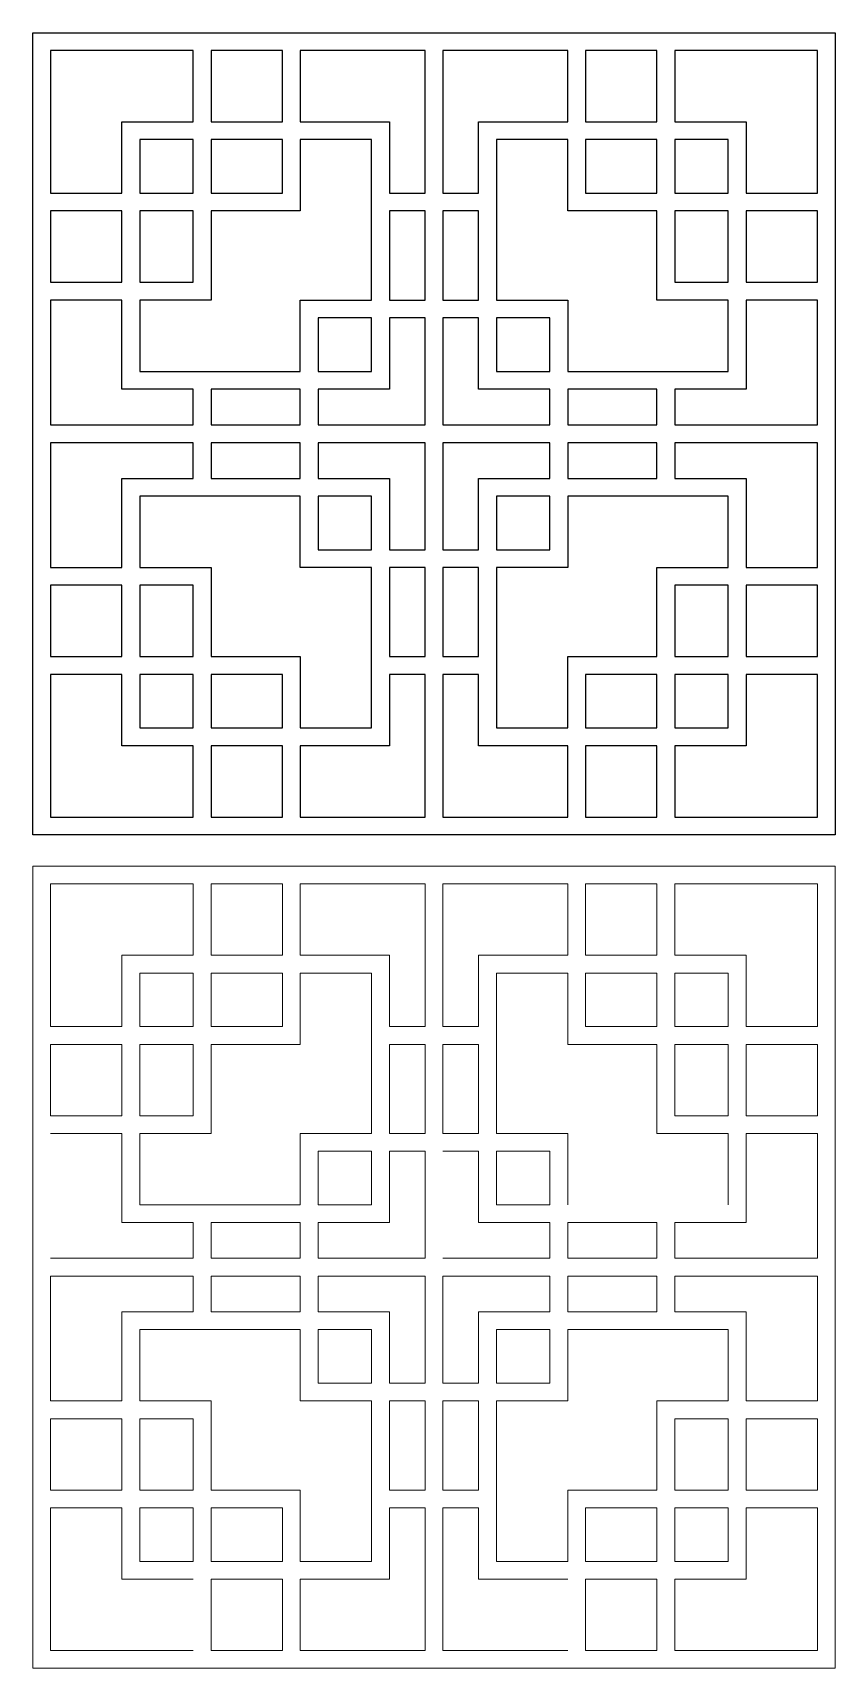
# Model space of a CAD drawing. Header units: centimetres. Extents: x -7 to 6, y -12.7 to 14.
import ezdxf

# ---------------------------------------------------------------- set-up
doc = ezdxf.new("R2010")
doc.units = ezdxf.units.CM
doc.header["$MEASUREMENT"] = 0
doc.layers.add('layer 1', color=7, linetype='Continuous')

msp = doc.modelspace()

# ---------------------------------------------------------------- linework, layer by layer
at = {"layer": 'layer 1', "color": 177}
for points, knots in [([(6.04818, 13.98838), (6.04818, 13.98838), (-7.03006, 13.98838), (-7.03006, 13.98838), (-7.03006, 13.98838), (-7.03006, 13.98838), (-7.03006, 3.81678), (-7.03006, 3.81678), (-7.03006, 3.81678), (-7.03006, 3.81678), (-7.03006, 0.91014), (-7.03006, 0.91014), (-7.03006, 0.91014), (-7.03006, 0.91014), (6.04818, 0.91014), (6.04818, 0.91014), (6.04818, 0.91014), (6.04818, 0.91014), (6.04818, 13.98838), (6.04818, 13.98838), (6.04818, 13.98838), (6.04818, 13.98838), (6.04818, 13.98838), (6.04818, 13.98838)], [0, 0, 0, 0, 0.14285714, 0.14285714, 0.14285714, 0.14285714, 0.28571429, 0.28571429, 0.28571429, 0.28571429, 0.42857143, 0.42857143, 0.42857143, 0.42857143, 0.57142857, 0.57142857, 0.57142857, 0.57142857, 0.71428571, 0.71428571, 0.71428571, 0.71428571, 1, 1, 1, 1]), ([(-6.73907, 13.69739), (-6.73907, 13.69739), (-4.41441, 13.69739), (-4.41441, 13.69739), (-4.41441, 13.69739), (-4.41441, 13.69739), (-4.41441, 12.53506), (-4.41441, 12.53506), (-4.41441, 12.53506), (-4.41441, 12.53506), (-5.57674, 12.53506), (-5.57674, 12.53506), (-5.57674, 12.53506), (-5.57674, 12.53506), (-5.57674, 11.37273), (-5.57674, 11.37273), (-5.57674, 11.37273), (-5.57674, 11.37273), (-6.73907, 11.37273), (-6.73907, 11.37273), (-6.73907, 11.37273), (-6.73907, 11.37273), (-6.73907, 13.69739), (-6.73907, 13.69739), (-6.73907, 13.69739), (-6.73907, 13.69739), (-6.73907, 13.69739), (-6.73907, 13.69739)], [0, 0, 0, 0, 0.125, 0.125, 0.125, 0.125, 0.25, 0.25, 0.25, 0.25, 0.375, 0.375, 0.375, 0.375, 0.5, 0.5, 0.5, 0.5, 0.625, 0.625, 0.625, 0.625, 0.75, 0.75, 0.75, 0.75, 1, 1, 1, 1]), ([(-4.12342, 13.69739), (-4.12342, 13.69739), (-2.96109, 13.69739), (-2.96109, 13.69739), (-2.96109, 13.69739), (-2.96109, 13.69739), (-2.96109, 12.53506), (-2.96109, 12.53506), (-2.96109, 12.53506), (-2.96109, 12.53506), (-4.12342, 12.53506), (-4.12342, 12.53506), (-4.12342, 12.53506), (-4.12342, 12.53506), (-4.12342, 13.69739), (-4.12342, 13.69739), (-4.12342, 13.69739), (-4.12342, 13.69739), (-4.12342, 13.69739), (-4.12342, 13.69739)], [0, 0, 0, 0, 0.16666667, 0.16666667, 0.16666667, 0.16666667, 0.33333333, 0.33333333, 0.33333333, 0.33333333, 0.5, 0.5, 0.5, 0.5, 0.66666667, 0.66666667, 0.66666667, 0.66666667, 1, 1, 1, 1]), ([(-0.63644, 11.37273), (-0.63644, 11.37273), (-1.21759, 11.37273), (-1.21759, 11.37273), (-1.21759, 11.37273), (-1.21759, 11.37273), (-1.21759, 12.53506), (-1.21759, 12.53506), (-1.21759, 12.53506), (-1.21759, 12.53506), (-2.67091, 12.53506), (-2.67091, 12.53506), (-2.67091, 12.53506), (-2.67091, 12.53506), (-2.67091, 13.69739), (-2.67091, 13.69739), (-2.67091, 13.69739), (-2.67091, 13.69739), (-0.63644, 13.69739), (-0.63644, 13.69739), (-0.63644, 13.69739), (-0.63644, 13.69739), (-0.63644, 11.37273), (-0.63644, 11.37273), (-0.63644, 11.37273), (-0.63644, 11.37273), (-0.63644, 11.37273), (-0.63644, 11.37273)], [0, 0, 0, 0, 0.125, 0.125, 0.125, 0.125, 0.25, 0.25, 0.25, 0.25, 0.375, 0.375, 0.375, 0.375, 0.5, 0.5, 0.5, 0.5, 0.625, 0.625, 0.625, 0.625, 0.75, 0.75, 0.75, 0.75, 1, 1, 1, 1]), ([(-0.34544, 13.69739), (-0.34544, 13.69739), (1.68905, 13.69739), (1.68905, 13.69739), (1.68905, 13.69739), (1.68905, 13.69739), (1.68905, 12.53506), (1.68905, 12.53506), (1.68905, 12.53506), (1.68905, 12.53506), (0.23573, 12.53506), (0.23573, 12.53506), (0.23573, 12.53506), (0.23573, 12.53506), (0.23573, 11.37273), (0.23573, 11.37273), (0.23573, 11.37273), (0.23573, 11.37273), (-0.34544, 11.37273), (-0.34544, 11.37273), (-0.34544, 11.37273), (-0.34544, 11.37273), (-0.34544, 13.69739), (-0.34544, 13.69739), (-0.34544, 13.69739), (-0.34544, 13.69739), (-0.34544, 13.69739), (-0.34544, 13.69739)], [0, 0, 0, 0, 0.125, 0.125, 0.125, 0.125, 0.25, 0.25, 0.25, 0.25, 0.375, 0.375, 0.375, 0.375, 0.5, 0.5, 0.5, 0.5, 0.625, 0.625, 0.625, 0.625, 0.75, 0.75, 0.75, 0.75, 1, 1, 1, 1]), ([(1.97921, 13.69739), (1.97921, 13.69739), (3.14154, 13.69739), (3.14154, 13.69739), (3.14154, 13.69739), (3.14154, 13.69739), (3.14154, 12.53506), (3.14154, 12.53506), (3.14154, 12.53506), (3.14154, 12.53506), (1.97921, 12.53506), (1.97921, 12.53506), (1.97921, 12.53506), (1.97921, 12.53506), (1.97921, 13.69739), (1.97921, 13.69739), (1.97921, 13.69739), (1.97921, 13.69739), (1.97921, 13.69739), (1.97921, 13.69739)], [0, 0, 0, 0, 0.16666667, 0.16666667, 0.16666667, 0.16666667, 0.33333333, 0.33333333, 0.33333333, 0.33333333, 0.5, 0.5, 0.5, 0.5, 0.66666667, 0.66666667, 0.66666667, 0.66666667, 1, 1, 1, 1]), ([(3.43253, 13.69739), (3.43253, 13.69739), (5.75719, 13.69739), (5.75719, 13.69739), (5.75719, 13.69739), (5.75719, 13.69739), (5.75719, 11.37273), (5.75719, 11.37273), (5.75719, 11.37273), (5.75719, 11.37273), (4.59486, 11.37273), (4.59486, 11.37273), (4.59486, 11.37273), (4.59486, 11.37273), (4.59486, 12.53506), (4.59486, 12.53506), (4.59486, 12.53506), (4.59486, 12.53506), (3.43253, 12.53506), (3.43253, 12.53506), (3.43253, 12.53506), (3.43253, 12.53506), (3.43253, 13.69739), (3.43253, 13.69739), (3.43253, 13.69739), (3.43253, 13.69739), (3.43253, 13.69739), (3.43253, 13.69739)], [0, 0, 0, 0, 0.125, 0.125, 0.125, 0.125, 0.25, 0.25, 0.25, 0.25, 0.375, 0.375, 0.375, 0.375, 0.5, 0.5, 0.5, 0.5, 0.625, 0.625, 0.625, 0.625, 0.75, 0.75, 0.75, 0.75, 1, 1, 1, 1]), ([(-4.12342, 9.62923), (-4.12342, 9.62923), (-4.12342, 11.08174), (-4.12342, 11.08174), (-4.12342, 11.08174), (-4.12342, 11.08174), (-2.67091, 11.08174), (-2.67091, 11.08174), (-2.67091, 11.08174), (-2.67091, 11.08174), (-2.67091, 12.24488), (-2.67091, 12.24488), (-2.67091, 12.24488), (-2.67091, 12.24488), (-1.50777, 12.24488), (-1.50777, 12.24488), (-1.50777, 12.24488), (-1.50777, 12.24488), (-1.50777, 9.62923), (-1.50777, 9.62923), (-1.50777, 9.62923), (-1.50777, 9.62923), (-2.67091, 9.62923), (-2.67091, 9.62923), (-2.67091, 9.62923), (-2.67091, 9.62923), (-2.67091, 8.46609), (-2.67091, 8.46609), (-2.67091, 8.46609), (-2.67091, 8.46609), (-5.28656, 8.46609), (-5.28656, 8.46609), (-5.28656, 8.46609), (-5.28656, 8.46609), (-5.28656, 9.62923), (-5.28656, 9.62923), (-5.28656, 9.62923), (-5.28656, 9.62923), (-4.12342, 9.62923), (-4.12342, 9.62923), (-4.12342, 9.62923), (-4.12342, 9.62923), (-4.12342, 9.62923), (-4.12342, 9.62923)], [0, 0, 0, 0, 0.08333333, 0.08333333, 0.08333333, 0.08333333, 0.16666667, 0.16666667, 0.16666667, 0.16666667, 0.25, 0.25, 0.25, 0.25, 0.33333333, 0.33333333, 0.33333333, 0.33333333, 0.41666667, 0.41666667, 0.41666667, 0.41666667, 0.5, 0.5, 0.5, 0.5, 0.58333333, 0.58333333, 0.58333333, 0.58333333, 0.66666667, 0.66666667, 0.66666667, 0.66666667, 0.75, 0.75, 0.75, 0.75, 0.83333333, 0.83333333, 0.83333333, 0.83333333, 1, 1, 1, 1]), ([(-5.28656, 11.37273), (-5.28656, 11.37273), (-5.28656, 12.24488), (-5.28656, 12.24488), (-5.28656, 12.24488), (-5.28656, 12.24488), (-4.41441, 12.24488), (-4.41441, 12.24488), (-4.41441, 12.24488), (-4.41441, 12.24488), (-4.41441, 11.37273), (-4.41441, 11.37273), (-4.41441, 11.37273), (-4.41441, 11.37273), (-5.28656, 11.37273), (-5.28656, 11.37273), (-5.28656, 11.37273), (-5.28656, 11.37273), (-5.28656, 11.37273), (-5.28656, 11.37273)], [0, 0, 0, 0, 0.16666667, 0.16666667, 0.16666667, 0.16666667, 0.33333333, 0.33333333, 0.33333333, 0.33333333, 0.5, 0.5, 0.5, 0.5, 0.66666667, 0.66666667, 0.66666667, 0.66666667, 1, 1, 1, 1]), ([(-4.12342, 12.24488), (-4.12342, 12.24488), (-2.96109, 12.24488), (-2.96109, 12.24488), (-2.96109, 12.24488), (-2.96109, 12.24488), (-2.96109, 11.37273), (-2.96109, 11.37273), (-2.96109, 11.37273), (-2.96109, 11.37273), (-4.12342, 11.37273), (-4.12342, 11.37273), (-4.12342, 11.37273), (-4.12342, 11.37273), (-4.12342, 12.24488), (-4.12342, 12.24488), (-4.12342, 12.24488), (-4.12342, 12.24488), (-4.12342, 12.24488), (-4.12342, 12.24488)], [0, 0, 0, 0, 0.16666667, 0.16666667, 0.16666667, 0.16666667, 0.33333333, 0.33333333, 0.33333333, 0.33333333, 0.5, 0.5, 0.5, 0.5, 0.66666667, 0.66666667, 0.66666667, 0.66666667, 1, 1, 1, 1]), ([(1.68905, 8.46609), (1.68905, 8.46609), (1.68905, 9.62923), (1.68905, 9.62923), (1.68905, 9.62923), (1.68905, 9.62923), (0.52589, 9.62923), (0.52589, 9.62923), (0.52589, 9.62923), (0.52589, 9.62923), (0.52589, 12.24488), (0.52589, 12.24488), (0.52589, 12.24488), (0.52589, 12.24488), (1.68905, 12.24488), (1.68905, 12.24488), (1.68905, 12.24488), (1.68905, 12.24488), (1.68905, 11.08174), (1.68905, 11.08174), (1.68905, 11.08174), (1.68905, 11.08174), (3.14154, 11.08174), (3.14154, 11.08174), (3.14154, 11.08174), (3.14154, 11.08174), (3.14154, 9.62923), (3.14154, 9.62923), (3.14154, 9.62923), (3.14154, 9.62923), (4.30469, 9.62923), (4.30469, 9.62923), (4.30469, 9.62923), (4.30469, 9.62923), (4.30469, 8.46609), (4.30469, 8.46609), (4.30469, 8.46609), (4.30469, 8.46609), (1.68905, 8.46609), (1.68905, 8.46609)], [0, 0, 0, 0, 0.09090909, 0.09090909, 0.09090909, 0.09090909, 0.18181818, 0.18181818, 0.18181818, 0.18181818, 0.27272727, 0.27272727, 0.27272727, 0.27272727, 0.36363636, 0.36363636, 0.36363636, 0.36363636, 0.45454545, 0.45454545, 0.45454545, 0.45454545, 0.54545455, 0.54545455, 0.54545455, 0.54545455, 0.63636364, 0.63636364, 0.63636364, 0.63636364, 0.72727273, 0.72727273, 0.72727273, 0.72727273, 0.81818182, 0.81818182, 0.81818182, 0.81818182, 1, 1, 1, 1]), ([(1.97921, 12.24488), (1.97921, 12.24488), (3.14154, 12.24488), (3.14154, 12.24488), (3.14154, 12.24488), (3.14154, 12.24488), (3.14154, 11.37273), (3.14154, 11.37273), (3.14154, 11.37273), (3.14154, 11.37273), (1.97921, 11.37273), (1.97921, 11.37273), (1.97921, 11.37273), (1.97921, 11.37273), (1.97921, 12.24488), (1.97921, 12.24488), (1.97921, 12.24488), (1.97921, 12.24488), (1.97921, 12.24488), (1.97921, 12.24488)], [0, 0, 0, 0, 0.16666667, 0.16666667, 0.16666667, 0.16666667, 0.33333333, 0.33333333, 0.33333333, 0.33333333, 0.5, 0.5, 0.5, 0.5, 0.66666667, 0.66666667, 0.66666667, 0.66666667, 1, 1, 1, 1]), ([(3.43253, 12.24488), (3.43253, 12.24488), (4.30469, 12.24488), (4.30469, 12.24488), (4.30469, 12.24488), (4.30469, 12.24488), (4.30469, 11.37273), (4.30469, 11.37273), (4.30469, 11.37273), (4.30469, 11.37273), (3.43253, 11.37273), (3.43253, 11.37273), (3.43253, 11.37273), (3.43253, 11.37273), (3.43253, 12.24488), (3.43253, 12.24488), (3.43253, 12.24488), (3.43253, 12.24488), (3.43253, 12.24488), (3.43253, 12.24488)], [0, 0, 0, 0, 0.16666667, 0.16666667, 0.16666667, 0.16666667, 0.33333333, 0.33333333, 0.33333333, 0.33333333, 0.5, 0.5, 0.5, 0.5, 0.66666667, 0.66666667, 0.66666667, 0.66666667, 1, 1, 1, 1]), ([(-6.73907, 11.08174), (-6.73907, 11.08174), (-5.57674, 11.08174), (-5.57674, 11.08174), (-5.57674, 11.08174), (-5.57674, 11.08174), (-5.57674, 9.91941), (-5.57674, 9.91941), (-5.57674, 9.91941), (-5.57674, 9.91941), (-6.73907, 9.91941), (-6.73907, 9.91941), (-6.73907, 9.91941), (-6.73907, 9.91941), (-6.73907, 11.08174), (-6.73907, 11.08174), (-6.73907, 11.08174), (-6.73907, 11.08174), (-6.73907, 11.08174), (-6.73907, 11.08174)], [0, 0, 0, 0, 0.16666667, 0.16666667, 0.16666667, 0.16666667, 0.33333333, 0.33333333, 0.33333333, 0.33333333, 0.5, 0.5, 0.5, 0.5, 0.66666667, 0.66666667, 0.66666667, 0.66666667, 1, 1, 1, 1]), ([(-4.41441, 11.08174), (-4.41441, 11.08174), (-4.41441, 9.91941), (-4.41441, 9.91941), (-4.41441, 9.91941), (-4.41441, 9.91941), (-5.28656, 9.91941), (-5.28656, 9.91941), (-5.28656, 9.91941), (-5.28656, 9.91941), (-5.28656, 11.08174), (-5.28656, 11.08174), (-5.28656, 11.08174), (-5.28656, 11.08174), (-4.41441, 11.08174), (-4.41441, 11.08174), (-4.41441, 11.08174), (-4.41441, 11.08174), (-4.41441, 11.08174), (-4.41441, 11.08174)], [0, 0, 0, 0, 0.16666667, 0.16666667, 0.16666667, 0.16666667, 0.33333333, 0.33333333, 0.33333333, 0.33333333, 0.5, 0.5, 0.5, 0.5, 0.66666667, 0.66666667, 0.66666667, 0.66666667, 1, 1, 1, 1]), ([(-0.63644, 9.62923), (-0.63644, 9.62923), (-1.21759, 9.62923), (-1.21759, 9.62923), (-1.21759, 9.62923), (-1.21759, 9.62923), (-1.21759, 11.08174), (-1.21759, 11.08174), (-1.21759, 11.08174), (-1.21759, 11.08174), (-0.63644, 11.08174), (-0.63644, 11.08174), (-0.63644, 11.08174), (-0.63644, 11.08174), (-0.63644, 9.62923), (-0.63644, 9.62923), (-0.63644, 9.62923), (-0.63644, 9.62923), (-0.63644, 9.62923), (-0.63644, 9.62923)], [0, 0, 0, 0, 0.16666667, 0.16666667, 0.16666667, 0.16666667, 0.33333333, 0.33333333, 0.33333333, 0.33333333, 0.5, 0.5, 0.5, 0.5, 0.66666667, 0.66666667, 0.66666667, 0.66666667, 1, 1, 1, 1]), ([(-0.34544, 11.08174), (-0.34544, 11.08174), (0.23573, 11.08174), (0.23573, 11.08174), (0.23573, 11.08174), (0.23573, 11.08174), (0.23573, 9.62923), (0.23573, 9.62923), (0.23573, 9.62923), (0.23573, 9.62923), (-0.34544, 9.62923), (-0.34544, 9.62923), (-0.34544, 9.62923), (-0.34544, 9.62923), (-0.34544, 11.08174), (-0.34544, 11.08174), (-0.34544, 11.08174), (-0.34544, 11.08174), (-0.34544, 11.08174), (-0.34544, 11.08174)], [0, 0, 0, 0, 0.16666667, 0.16666667, 0.16666667, 0.16666667, 0.33333333, 0.33333333, 0.33333333, 0.33333333, 0.5, 0.5, 0.5, 0.5, 0.66666667, 0.66666667, 0.66666667, 0.66666667, 1, 1, 1, 1]), ([(3.43253, 11.08174), (3.43253, 11.08174), (4.30469, 11.08174), (4.30469, 11.08174), (4.30469, 11.08174), (4.30469, 11.08174), (4.30469, 9.91941), (4.30469, 9.91941), (4.30469, 9.91941), (4.30469, 9.91941), (3.43253, 9.91941), (3.43253, 9.91941), (3.43253, 9.91941), (3.43253, 9.91941), (3.43253, 11.08174), (3.43253, 11.08174), (3.43253, 11.08174), (3.43253, 11.08174), (3.43253, 11.08174), (3.43253, 11.08174)], [0, 0, 0, 0, 0.16666667, 0.16666667, 0.16666667, 0.16666667, 0.33333333, 0.33333333, 0.33333333, 0.33333333, 0.5, 0.5, 0.5, 0.5, 0.66666667, 0.66666667, 0.66666667, 0.66666667, 1, 1, 1, 1]), ([(5.75719, 9.91941), (5.75719, 9.91941), (4.59486, 9.91941), (4.59486, 9.91941), (4.59486, 9.91941), (4.59486, 9.91941), (4.59486, 11.08174), (4.59486, 11.08174), (4.59486, 11.08174), (4.59486, 11.08174), (5.75719, 11.08174), (5.75719, 11.08174), (5.75719, 11.08174), (5.75719, 11.08174), (5.75719, 9.91941), (5.75719, 9.91941), (5.75719, 9.91941), (5.75719, 9.91941), (5.75719, 9.91941), (5.75719, 9.91941)], [0, 0, 0, 0, 0.16666667, 0.16666667, 0.16666667, 0.16666667, 0.33333333, 0.33333333, 0.33333333, 0.33333333, 0.5, 0.5, 0.5, 0.5, 0.66666667, 0.66666667, 0.66666667, 0.66666667, 1, 1, 1, 1]), ([(-6.73907, 9.62923), (-6.73907, 9.62923), (-5.57674, 9.62923), (-5.57674, 9.62923), (-5.57674, 9.62923), (-5.57674, 9.62923), (-5.57674, 8.17591), (-5.57674, 8.17591), (-5.57674, 8.17591), (-5.57674, 8.17591), (-4.41441, 8.17591), (-4.41441, 8.17591), (-4.41441, 8.17591), (-4.41441, 8.17591), (-4.41441, 7.59476), (-4.41441, 7.59476), (-4.41441, 7.59476), (-4.41441, 7.59476), (-6.73907, 7.59476), (-6.73907, 7.59476), (-6.73907, 7.59476), (-6.73907, 7.59476), (-6.73907, 9.62923), (-6.73907, 9.62923)], [0, 0, 0, 0, 0.14285714, 0.14285714, 0.14285714, 0.14285714, 0.28571429, 0.28571429, 0.28571429, 0.28571429, 0.42857143, 0.42857143, 0.42857143, 0.42857143, 0.57142857, 0.57142857, 0.57142857, 0.57142857, 0.71428571, 0.71428571, 0.71428571, 0.71428571, 1, 1, 1, 1]), ([(5.75719, 7.59476), (5.75719, 7.59476), (3.43253, 7.59476), (3.43253, 7.59476), (3.43253, 7.59476), (3.43253, 7.59476), (3.43253, 8.17591), (3.43253, 8.17591), (3.43253, 8.17591), (3.43253, 8.17591), (4.59486, 8.17591), (4.59486, 8.17591), (4.59486, 8.17591), (4.59486, 8.17591), (4.59486, 9.62923), (4.59486, 9.62923), (4.59486, 9.62923), (4.59486, 9.62923), (5.75719, 9.62923), (5.75719, 9.62923), (5.75719, 9.62923), (5.75719, 9.62923), (5.75719, 7.59476), (5.75719, 7.59476), (5.75719, 7.59476), (5.75719, 7.59476), (5.75719, 7.59476), (5.75719, 7.59476)], [0, 0, 0, 0, 0.125, 0.125, 0.125, 0.125, 0.25, 0.25, 0.25, 0.25, 0.375, 0.375, 0.375, 0.375, 0.5, 0.5, 0.5, 0.5, 0.625, 0.625, 0.625, 0.625, 0.75, 0.75, 0.75, 0.75, 1, 1, 1, 1]), ([(-1.50777, 9.33824), (-1.50777, 9.33824), (-1.50777, 8.46609), (-1.50777, 8.46609), (-1.50777, 8.46609), (-1.50777, 8.46609), (-2.37992, 8.46609), (-2.37992, 8.46609), (-2.37992, 8.46609), (-2.37992, 8.46609), (-2.37992, 9.33824), (-2.37992, 9.33824), (-2.37992, 9.33824), (-2.37992, 9.33824), (-1.50777, 9.33824), (-1.50777, 9.33824), (-1.50777, 9.33824), (-1.50777, 9.33824), (-1.50777, 9.33824), (-1.50777, 9.33824)], [0, 0, 0, 0, 0.16666667, 0.16666667, 0.16666667, 0.16666667, 0.33333333, 0.33333333, 0.33333333, 0.33333333, 0.5, 0.5, 0.5, 0.5, 0.66666667, 0.66666667, 0.66666667, 0.66666667, 1, 1, 1, 1]), ([(-0.63644, 7.59476), (-0.63644, 7.59476), (-2.37992, 7.59476), (-2.37992, 7.59476), (-2.37992, 7.59476), (-2.37992, 7.59476), (-2.37992, 8.17591), (-2.37992, 8.17591), (-2.37992, 8.17591), (-2.37992, 8.17591), (-1.21759, 8.17591), (-1.21759, 8.17591), (-1.21759, 8.17591), (-1.21759, 8.17591), (-1.21759, 9.33824), (-1.21759, 9.33824), (-1.21759, 9.33824), (-1.21759, 9.33824), (-0.63644, 9.33824), (-0.63644, 9.33824), (-0.63644, 9.33824), (-0.63644, 9.33824), (-0.63644, 7.59476), (-0.63644, 7.59476), (-0.63644, 7.59476), (-0.63644, 7.59476), (-0.63644, 7.59476), (-0.63644, 7.59476)], [0, 0, 0, 0, 0.125, 0.125, 0.125, 0.125, 0.25, 0.25, 0.25, 0.25, 0.375, 0.375, 0.375, 0.375, 0.5, 0.5, 0.5, 0.5, 0.625, 0.625, 0.625, 0.625, 0.75, 0.75, 0.75, 0.75, 1, 1, 1, 1]), ([(-0.34544, 9.33824), (-0.34544, 9.33824), (0.23573, 9.33824), (0.23573, 9.33824), (0.23573, 9.33824), (0.23573, 9.33824), (0.23573, 8.17591), (0.23573, 8.17591), (0.23573, 8.17591), (0.23573, 8.17591), (1.39805, 8.17591), (1.39805, 8.17591), (1.39805, 8.17591), (1.39805, 8.17591), (1.39805, 7.59476), (1.39805, 7.59476), (1.39805, 7.59476), (1.39805, 7.59476), (-0.34544, 7.59476), (-0.34544, 7.59476), (-0.34544, 7.59476), (-0.34544, 7.59476), (-0.34544, 9.33824), (-0.34544, 9.33824)], [0, 0, 0, 0, 0.14285714, 0.14285714, 0.14285714, 0.14285714, 0.28571429, 0.28571429, 0.28571429, 0.28571429, 0.42857143, 0.42857143, 0.42857143, 0.42857143, 0.57142857, 0.57142857, 0.57142857, 0.57142857, 0.71428571, 0.71428571, 0.71428571, 0.71428571, 1, 1, 1, 1]), ([(1.39805, 9.33824), (1.39805, 9.33824), (1.39805, 8.46609), (1.39805, 8.46609), (1.39805, 8.46609), (1.39805, 8.46609), (0.52589, 8.46609), (0.52589, 8.46609), (0.52589, 8.46609), (0.52589, 8.46609), (0.52589, 9.33824), (0.52589, 9.33824), (0.52589, 9.33824), (0.52589, 9.33824), (1.39805, 9.33824), (1.39805, 9.33824), (1.39805, 9.33824), (1.39805, 9.33824), (1.39805, 9.33824), (1.39805, 9.33824)], [0, 0, 0, 0, 0.16666667, 0.16666667, 0.16666667, 0.16666667, 0.33333333, 0.33333333, 0.33333333, 0.33333333, 0.5, 0.5, 0.5, 0.5, 0.66666667, 0.66666667, 0.66666667, 0.66666667, 1, 1, 1, 1]), ([(-4.12342, 7.59476), (-4.12342, 7.59476), (-4.12342, 8.17591), (-4.12342, 8.17591), (-4.12342, 8.17591), (-4.12342, 8.17591), (-2.67091, 8.17591), (-2.67091, 8.17591), (-2.67091, 8.17591), (-2.67091, 8.17591), (-2.67091, 7.59476), (-2.67091, 7.59476), (-2.67091, 7.59476), (-2.67091, 7.59476), (-4.12342, 7.59476), (-4.12342, 7.59476), (-4.12342, 7.59476), (-4.12342, 7.59476), (-4.12342, 7.59476), (-4.12342, 7.59476)], [0, 0, 0, 0, 0.16666667, 0.16666667, 0.16666667, 0.16666667, 0.33333333, 0.33333333, 0.33333333, 0.33333333, 0.5, 0.5, 0.5, 0.5, 0.66666667, 0.66666667, 0.66666667, 0.66666667, 1, 1, 1, 1]), ([(1.68905, 7.59476), (1.68905, 7.59476), (1.68905, 8.17591), (1.68905, 8.17591), (1.68905, 8.17591), (1.68905, 8.17591), (3.14154, 8.17591), (3.14154, 8.17591), (3.14154, 8.17591), (3.14154, 8.17591), (3.14154, 7.59476), (3.14154, 7.59476), (3.14154, 7.59476), (3.14154, 7.59476), (1.68905, 7.59476), (1.68905, 7.59476), (1.68905, 7.59476), (1.68905, 7.59476), (1.68905, 7.59476), (1.68905, 7.59476)], [0, 0, 0, 0, 0.16666667, 0.16666667, 0.16666667, 0.16666667, 0.33333333, 0.33333333, 0.33333333, 0.33333333, 0.5, 0.5, 0.5, 0.5, 0.66666667, 0.66666667, 0.66666667, 0.66666667, 1, 1, 1, 1]), ([(-6.73907, 7.30376), (-6.73907, 7.30376), (-4.41441, 7.30376), (-4.41441, 7.30376), (-4.41441, 7.30376), (-4.41441, 7.30376), (-4.41441, 6.72259), (-4.41441, 6.72259), (-4.41441, 6.72259), (-4.41441, 6.72259), (-5.57674, 6.72259), (-5.57674, 6.72259), (-5.57674, 6.72259), (-5.57674, 6.72259), (-5.57674, 5.26927), (-5.57674, 5.26927), (-5.57674, 5.26927), (-5.57674, 5.26927), (-6.73907, 5.26927), (-6.73907, 5.26927), (-6.73907, 5.26927), (-6.73907, 5.26927), (-6.73907, 7.30376), (-6.73907, 7.30376), (-6.73907, 7.30376), (-6.73907, 7.30376), (-6.73907, 7.30376), (-6.73907, 7.30376)], [0, 0, 0, 0, 0.125, 0.125, 0.125, 0.125, 0.25, 0.25, 0.25, 0.25, 0.375, 0.375, 0.375, 0.375, 0.5, 0.5, 0.5, 0.5, 0.625, 0.625, 0.625, 0.625, 0.75, 0.75, 0.75, 0.75, 1, 1, 1, 1]), ([(-2.67091, 7.30376), (-2.67091, 7.30376), (-2.67091, 6.72259), (-2.67091, 6.72259), (-2.67091, 6.72259), (-2.67091, 6.72259), (-4.12342, 6.72259), (-4.12342, 6.72259), (-4.12342, 6.72259), (-4.12342, 6.72259), (-4.12342, 7.30376), (-4.12342, 7.30376), (-4.12342, 7.30376), (-4.12342, 7.30376), (-2.67091, 7.30376), (-2.67091, 7.30376), (-2.67091, 7.30376), (-2.67091, 7.30376), (-2.67091, 7.30376), (-2.67091, 7.30376)], [0, 0, 0, 0, 0.16666667, 0.16666667, 0.16666667, 0.16666667, 0.33333333, 0.33333333, 0.33333333, 0.33333333, 0.5, 0.5, 0.5, 0.5, 0.66666667, 0.66666667, 0.66666667, 0.66666667, 1, 1, 1, 1]), ([(-0.63644, 5.56027), (-0.63644, 5.56027), (-1.21759, 5.56027), (-1.21759, 5.56027), (-1.21759, 5.56027), (-1.21759, 5.56027), (-1.21759, 6.72259), (-1.21759, 6.72259), (-1.21759, 6.72259), (-1.21759, 6.72259), (-2.37992, 6.72259), (-2.37992, 6.72259), (-2.37992, 6.72259), (-2.37992, 6.72259), (-2.37992, 7.30376), (-2.37992, 7.30376), (-2.37992, 7.30376), (-2.37992, 7.30376), (-0.63644, 7.30376), (-0.63644, 7.30376), (-0.63644, 7.30376), (-0.63644, 7.30376), (-0.63644, 5.56027), (-0.63644, 5.56027), (-0.63644, 5.56027), (-0.63644, 5.56027), (-0.63644, 5.56027), (-0.63644, 5.56027)], [0, 0, 0, 0, 0.125, 0.125, 0.125, 0.125, 0.25, 0.25, 0.25, 0.25, 0.375, 0.375, 0.375, 0.375, 0.5, 0.5, 0.5, 0.5, 0.625, 0.625, 0.625, 0.625, 0.75, 0.75, 0.75, 0.75, 1, 1, 1, 1]), ([(-0.34544, 7.30376), (-0.34544, 7.30376), (1.39805, 7.30376), (1.39805, 7.30376), (1.39805, 7.30376), (1.39805, 7.30376), (1.39805, 6.72259), (1.39805, 6.72259), (1.39805, 6.72259), (1.39805, 6.72259), (0.23573, 6.72259), (0.23573, 6.72259), (0.23573, 6.72259), (0.23573, 6.72259), (0.23573, 5.56027), (0.23573, 5.56027), (0.23573, 5.56027), (0.23573, 5.56027), (-0.34544, 5.56027), (-0.34544, 5.56027), (-0.34544, 5.56027), (-0.34544, 5.56027), (-0.34544, 7.30376), (-0.34544, 7.30376), (-0.34544, 7.30376), (-0.34544, 7.30376), (-0.34544, 7.30376), (-0.34544, 7.30376)], [0, 0, 0, 0, 0.125, 0.125, 0.125, 0.125, 0.25, 0.25, 0.25, 0.25, 0.375, 0.375, 0.375, 0.375, 0.5, 0.5, 0.5, 0.5, 0.625, 0.625, 0.625, 0.625, 0.75, 0.75, 0.75, 0.75, 1, 1, 1, 1]), ([(3.14154, 7.30376), (3.14154, 7.30376), (3.14154, 6.72259), (3.14154, 6.72259), (3.14154, 6.72259), (3.14154, 6.72259), (1.68905, 6.72259), (1.68905, 6.72259), (1.68905, 6.72259), (1.68905, 6.72259), (1.68905, 7.30376), (1.68905, 7.30376), (1.68905, 7.30376), (1.68905, 7.30376), (3.14154, 7.30376), (3.14154, 7.30376), (3.14154, 7.30376), (3.14154, 7.30376), (3.14154, 7.30376), (3.14154, 7.30376)], [0, 0, 0, 0, 0.16666667, 0.16666667, 0.16666667, 0.16666667, 0.33333333, 0.33333333, 0.33333333, 0.33333333, 0.5, 0.5, 0.5, 0.5, 0.66666667, 0.66666667, 0.66666667, 0.66666667, 1, 1, 1, 1]), ([(5.75719, 5.26927), (5.75719, 5.26927), (4.59486, 5.26927), (4.59486, 5.26927), (4.59486, 5.26927), (4.59486, 5.26927), (4.59486, 6.72259), (4.59486, 6.72259), (4.59486, 6.72259), (4.59486, 6.72259), (3.43253, 6.72259), (3.43253, 6.72259), (3.43253, 6.72259), (3.43253, 6.72259), (3.43253, 7.30376), (3.43253, 7.30376), (3.43253, 7.30376), (3.43253, 7.30376), (5.75719, 7.30376), (5.75719, 7.30376), (5.75719, 7.30376), (5.75719, 7.30376), (5.75719, 5.26927), (5.75719, 5.26927), (5.75719, 5.26927), (5.75719, 5.26927), (5.75719, 5.26927), (5.75719, 5.26927)], [0, 0, 0, 0, 0.125, 0.125, 0.125, 0.125, 0.25, 0.25, 0.25, 0.25, 0.375, 0.375, 0.375, 0.375, 0.5, 0.5, 0.5, 0.5, 0.625, 0.625, 0.625, 0.625, 0.75, 0.75, 0.75, 0.75, 1, 1, 1, 1]), ([(-4.12342, 3.81678), (-4.12342, 3.81678), (-4.12342, 5.26927), (-4.12342, 5.26927), (-4.12342, 5.26927), (-4.12342, 5.26927), (-4.12423, 5.26927), (-4.12423, 5.26927), (-4.12423, 5.26927), (-4.12423, 5.26927), (-5.28656, 5.26927), (-5.28656, 5.26927), (-5.28656, 5.26927), (-5.28656, 5.26927), (-5.28656, 6.4316), (-5.28656, 6.4316), (-5.28656, 6.4316), (-5.28656, 6.4316), (-2.67091, 6.4316), (-2.67091, 6.4316), (-2.67091, 6.4316), (-2.67091, 6.4316), (-2.67091, 5.26927), (-2.67091, 5.26927), (-2.67091, 5.26927), (-2.67091, 5.26927), (-1.50777, 5.26927), (-1.50777, 5.26927), (-1.50777, 5.26927), (-1.50777, 5.26927), (-1.50777, 2.65363), (-1.50777, 2.65363), (-1.50777, 2.65363), (-1.50777, 2.65363), (-2.67091, 2.65363), (-2.67091, 2.65363), (-2.67091, 2.65363), (-2.67091, 2.65363), (-2.67091, 3.81678), (-2.67091, 3.81678), (-2.67091, 3.81678), (-2.67091, 3.81678), (-4.12342, 3.81678), (-4.12342, 3.81678), (-4.12342, 3.81678), (-4.12342, 3.81678), (-4.12342, 3.81678), (-4.12342, 3.81678)], [0, 0, 0, 0, 0.07692308, 0.07692308, 0.07692308, 0.07692308, 0.15384615, 0.15384615, 0.15384615, 0.15384615, 0.23076923, 0.23076923, 0.23076923, 0.23076923, 0.30769231, 0.30769231, 0.30769231, 0.30769231, 0.38461538, 0.38461538, 0.38461538, 0.38461538, 0.46153846, 0.46153846, 0.46153846, 0.46153846, 0.53846154, 0.53846154, 0.53846154, 0.53846154, 0.61538462, 0.61538462, 0.61538462, 0.61538462, 0.69230769, 0.69230769, 0.69230769, 0.69230769, 0.76923077, 0.76923077, 0.76923077, 0.76923077, 0.84615385, 0.84615385, 0.84615385, 0.84615385, 1, 1, 1, 1]), ([(-2.37992, 6.4316), (-2.37992, 6.4316), (-1.50777, 6.4316), (-1.50777, 6.4316), (-1.50777, 6.4316), (-1.50777, 6.4316), (-1.50777, 5.56027), (-1.50777, 5.56027), (-1.50777, 5.56027), (-1.50777, 5.56027), (-2.37992, 5.56027), (-2.37992, 5.56027), (-2.37992, 5.56027), (-2.37992, 5.56027), (-2.37992, 6.4316), (-2.37992, 6.4316), (-2.37992, 6.4316), (-2.37992, 6.4316), (-2.37992, 6.4316), (-2.37992, 6.4316)], [0, 0, 0, 0, 0.16666667, 0.16666667, 0.16666667, 0.16666667, 0.33333333, 0.33333333, 0.33333333, 0.33333333, 0.5, 0.5, 0.5, 0.5, 0.66666667, 0.66666667, 0.66666667, 0.66666667, 1, 1, 1, 1]), ([(1.39805, 6.4316), (1.39805, 6.4316), (1.39805, 5.56027), (1.39805, 5.56027), (1.39805, 5.56027), (1.39805, 5.56027), (0.52589, 5.56027), (0.52589, 5.56027), (0.52589, 5.56027), (0.52589, 5.56027), (0.52589, 6.4316), (0.52589, 6.4316), (0.52589, 6.4316), (0.52589, 6.4316), (1.39805, 6.4316), (1.39805, 6.4316), (1.39805, 6.4316), (1.39805, 6.4316), (1.39805, 6.4316), (1.39805, 6.4316)], [0, 0, 0, 0, 0.16666667, 0.16666667, 0.16666667, 0.16666667, 0.33333333, 0.33333333, 0.33333333, 0.33333333, 0.5, 0.5, 0.5, 0.5, 0.66666667, 0.66666667, 0.66666667, 0.66666667, 1, 1, 1, 1]), ([(3.14154, 5.26927), (3.14154, 5.26927), (3.14154, 3.81678), (3.14154, 3.81678), (3.14154, 3.81678), (3.14154, 3.81678), (1.68905, 3.81678), (1.68905, 3.81678), (1.68905, 3.81678), (1.68905, 3.81678), (1.68905, 2.65363), (1.68905, 2.65363), (1.68905, 2.65363), (1.68905, 2.65363), (0.52589, 2.65363), (0.52589, 2.65363), (0.52589, 2.65363), (0.52589, 2.65363), (0.52589, 5.26927), (0.52589, 5.26927), (0.52589, 5.26927), (0.52589, 5.26927), (1.68905, 5.26927), (1.68905, 5.26927), (1.68905, 5.26927), (1.68905, 5.26927), (1.68905, 6.4316), (1.68905, 6.4316), (1.68905, 6.4316), (1.68905, 6.4316), (4.30469, 6.4316), (4.30469, 6.4316), (4.30469, 6.4316), (4.30469, 6.4316), (4.30469, 5.26927), (4.30469, 5.26927), (4.30469, 5.26927), (4.30469, 5.26927), (3.14154, 5.26927), (3.14154, 5.26927), (3.14154, 5.26927), (3.14154, 5.26927), (3.14154, 5.26927), (3.14154, 5.26927)], [0, 0, 0, 0, 0.08333333, 0.08333333, 0.08333333, 0.08333333, 0.16666667, 0.16666667, 0.16666667, 0.16666667, 0.25, 0.25, 0.25, 0.25, 0.33333333, 0.33333333, 0.33333333, 0.33333333, 0.41666667, 0.41666667, 0.41666667, 0.41666667, 0.5, 0.5, 0.5, 0.5, 0.58333333, 0.58333333, 0.58333333, 0.58333333, 0.66666667, 0.66666667, 0.66666667, 0.66666667, 0.75, 0.75, 0.75, 0.75, 0.83333333, 0.83333333, 0.83333333, 0.83333333, 1, 1, 1, 1]), ([(-0.63644, 3.81678), (-0.63644, 3.81678), (-1.21759, 3.81678), (-1.21759, 3.81678), (-1.21759, 3.81678), (-1.21759, 3.81678), (-1.21759, 5.26927), (-1.21759, 5.26927), (-1.21759, 5.26927), (-1.21759, 5.26927), (-0.63644, 5.26927), (-0.63644, 5.26927), (-0.63644, 5.26927), (-0.63644, 5.26927), (-0.63644, 3.81678), (-0.63644, 3.81678), (-0.63644, 3.81678), (-0.63644, 3.81678), (-0.63644, 3.81678), (-0.63644, 3.81678)], [0, 0, 0, 0, 0.16666667, 0.16666667, 0.16666667, 0.16666667, 0.33333333, 0.33333333, 0.33333333, 0.33333333, 0.5, 0.5, 0.5, 0.5, 0.66666667, 0.66666667, 0.66666667, 0.66666667, 1, 1, 1, 1]), ([(-0.34544, 5.26927), (-0.34544, 5.26927), (0.23573, 5.26927), (0.23573, 5.26927), (0.23573, 5.26927), (0.23573, 5.26927), (0.23573, 3.81678), (0.23573, 3.81678), (0.23573, 3.81678), (0.23573, 3.81678), (-0.34544, 3.81678), (-0.34544, 3.81678), (-0.34544, 3.81678), (-0.34544, 3.81678), (-0.34544, 5.26927), (-0.34544, 5.26927), (-0.34544, 5.26927), (-0.34544, 5.26927), (-0.34544, 5.26927), (-0.34544, 5.26927)], [0, 0, 0, 0, 0.16666667, 0.16666667, 0.16666667, 0.16666667, 0.33333333, 0.33333333, 0.33333333, 0.33333333, 0.5, 0.5, 0.5, 0.5, 0.66666667, 0.66666667, 0.66666667, 0.66666667, 1, 1, 1, 1]), ([(-6.73907, 4.97911), (-6.73907, 4.97911), (-5.57674, 4.97911), (-5.57674, 4.97911), (-5.57674, 4.97911), (-5.57674, 4.97911), (-5.57674, 3.81678), (-5.57674, 3.81678), (-5.57674, 3.81678), (-5.57674, 3.81678), (-6.73907, 3.81678), (-6.73907, 3.81678), (-6.73907, 3.81678), (-6.73907, 3.81678), (-6.73907, 4.97911), (-6.73907, 4.97911), (-6.73907, 4.97911), (-6.73907, 4.97911), (-6.73907, 4.97911), (-6.73907, 4.97911)], [0, 0, 0, 0, 0.16666667, 0.16666667, 0.16666667, 0.16666667, 0.33333333, 0.33333333, 0.33333333, 0.33333333, 0.5, 0.5, 0.5, 0.5, 0.66666667, 0.66666667, 0.66666667, 0.66666667, 1, 1, 1, 1]), ([(-4.41441, 3.81678), (-4.41441, 3.81678), (-5.28656, 3.81678), (-5.28656, 3.81678), (-5.28656, 3.81678), (-5.28656, 3.81678), (-5.28656, 4.97911), (-5.28656, 4.97911), (-5.28656, 4.97911), (-5.28656, 4.97911), (-4.41441, 4.97911), (-4.41441, 4.97911), (-4.41441, 4.97911), (-4.41441, 4.97911), (-4.41441, 3.81678), (-4.41441, 3.81678), (-4.41441, 3.81678), (-4.41441, 3.81678), (-4.41441, 3.81678), (-4.41441, 3.81678)], [0, 0, 0, 0, 0.16666667, 0.16666667, 0.16666667, 0.16666667, 0.33333333, 0.33333333, 0.33333333, 0.33333333, 0.5, 0.5, 0.5, 0.5, 0.66666667, 0.66666667, 0.66666667, 0.66666667, 1, 1, 1, 1]), ([(3.43253, 3.81678), (3.43253, 3.81678), (3.43253, 4.97911), (3.43253, 4.97911), (3.43253, 4.97911), (3.43253, 4.97911), (4.30469, 4.97911), (4.30469, 4.97911), (4.30469, 4.97911), (4.30469, 4.97911), (4.30469, 3.81678), (4.30469, 3.81678), (4.30469, 3.81678), (4.30469, 3.81678), (3.43253, 3.81678), (3.43253, 3.81678), (3.43253, 3.81678), (3.43253, 3.81678), (3.43253, 3.81678), (3.43253, 3.81678)], [0, 0, 0, 0, 0.16666667, 0.16666667, 0.16666667, 0.16666667, 0.33333333, 0.33333333, 0.33333333, 0.33333333, 0.5, 0.5, 0.5, 0.5, 0.66666667, 0.66666667, 0.66666667, 0.66666667, 1, 1, 1, 1]), ([(5.75719, 3.81678), (5.75719, 3.81678), (4.59486, 3.81678), (4.59486, 3.81678), (4.59486, 3.81678), (4.59486, 3.81678), (4.59486, 4.97911), (4.59486, 4.97911), (4.59486, 4.97911), (4.59486, 4.97911), (5.75719, 4.97911), (5.75719, 4.97911), (5.75719, 4.97911), (5.75719, 4.97911), (5.75719, 3.81678), (5.75719, 3.81678), (5.75719, 3.81678), (5.75719, 3.81678), (5.75719, 3.81678), (5.75719, 3.81678)], [0, 0, 0, 0, 0.16666667, 0.16666667, 0.16666667, 0.16666667, 0.33333333, 0.33333333, 0.33333333, 0.33333333, 0.5, 0.5, 0.5, 0.5, 0.66666667, 0.66666667, 0.66666667, 0.66666667, 1, 1, 1, 1]), ([(-4.41441, 1.20113), (-4.41441, 1.20113), (-6.73907, 1.20113), (-6.73907, 1.20113), (-6.73907, 1.20113), (-6.73907, 1.20113), (-6.73907, 3.52579), (-6.73907, 3.52579), (-6.73907, 3.52579), (-6.73907, 3.52579), (-5.57674, 3.52579), (-5.57674, 3.52579), (-5.57674, 3.52579), (-5.57674, 3.52579), (-5.57674, 2.36346), (-5.57674, 2.36346), (-5.57674, 2.36346), (-5.57674, 2.36346), (-4.41441, 2.36346), (-4.41441, 2.36346), (-4.41441, 2.36346), (-4.41441, 2.36346), (-4.41441, 1.20113), (-4.41441, 1.20113)], [0, 0, 0, 0, 0.14285714, 0.14285714, 0.14285714, 0.14285714, 0.28571429, 0.28571429, 0.28571429, 0.28571429, 0.42857143, 0.42857143, 0.42857143, 0.42857143, 0.57142857, 0.57142857, 0.57142857, 0.57142857, 0.71428571, 0.71428571, 0.71428571, 0.71428571, 1, 1, 1, 1]), ([(-4.41441, 2.65363), (-4.41441, 2.65363), (-5.28656, 2.65363), (-5.28656, 2.65363), (-5.28656, 2.65363), (-5.28656, 2.65363), (-5.28656, 3.52579), (-5.28656, 3.52579), (-5.28656, 3.52579), (-5.28656, 3.52579), (-4.41441, 3.52579), (-4.41441, 3.52579), (-4.41441, 3.52579), (-4.41441, 3.52579), (-4.41441, 2.65363), (-4.41441, 2.65363), (-4.41441, 2.65363), (-4.41441, 2.65363), (-4.41441, 2.65363), (-4.41441, 2.65363)], [0, 0, 0, 0, 0.16666667, 0.16666667, 0.16666667, 0.16666667, 0.33333333, 0.33333333, 0.33333333, 0.33333333, 0.5, 0.5, 0.5, 0.5, 0.66666667, 0.66666667, 0.66666667, 0.66666667, 1, 1, 1, 1]), ([(-2.96109, 2.65363), (-2.96109, 2.65363), (-4.12342, 2.65363), (-4.12342, 2.65363), (-4.12342, 2.65363), (-4.12342, 2.65363), (-4.12342, 3.52579), (-4.12342, 3.52579), (-4.12342, 3.52579), (-4.12342, 3.52579), (-2.96109, 3.52579), (-2.96109, 3.52579), (-2.96109, 3.52579), (-2.96109, 3.52579), (-2.96109, 2.65363), (-2.96109, 2.65363), (-2.96109, 2.65363), (-2.96109, 2.65363), (-2.96109, 2.65363), (-2.96109, 2.65363)], [0, 0, 0, 0, 0.16666667, 0.16666667, 0.16666667, 0.16666667, 0.33333333, 0.33333333, 0.33333333, 0.33333333, 0.5, 0.5, 0.5, 0.5, 0.66666667, 0.66666667, 0.66666667, 0.66666667, 1, 1, 1, 1]), ([(-0.63644, 1.20113), (-0.63644, 1.20113), (-2.67091, 1.20113), (-2.67091, 1.20113), (-2.67091, 1.20113), (-2.67091, 1.20113), (-2.67091, 2.36346), (-2.67091, 2.36346), (-2.67091, 2.36346), (-2.67091, 2.36346), (-1.21759, 2.36346), (-1.21759, 2.36346), (-1.21759, 2.36346), (-1.21759, 2.36346), (-1.21759, 3.52579), (-1.21759, 3.52579), (-1.21759, 3.52579), (-1.21759, 3.52579), (-0.63644, 3.52579), (-0.63644, 3.52579), (-0.63644, 3.52579), (-0.63644, 3.52579), (-0.63644, 1.20113), (-0.63644, 1.20113), (-0.63644, 1.20113), (-0.63644, 1.20113), (-0.63644, 1.20113), (-0.63644, 1.20113)], [0, 0, 0, 0, 0.125, 0.125, 0.125, 0.125, 0.25, 0.25, 0.25, 0.25, 0.375, 0.375, 0.375, 0.375, 0.5, 0.5, 0.5, 0.5, 0.625, 0.625, 0.625, 0.625, 0.75, 0.75, 0.75, 0.75, 1, 1, 1, 1]), ([(1.68905, 1.20113), (1.68905, 1.20113), (-0.34544, 1.20113), (-0.34544, 1.20113), (-0.34544, 1.20113), (-0.34544, 1.20113), (-0.34544, 3.52579), (-0.34544, 3.52579), (-0.34544, 3.52579), (-0.34544, 3.52579), (0.23573, 3.52579), (0.23573, 3.52579), (0.23573, 3.52579), (0.23573, 3.52579), (0.23573, 2.36346), (0.23573, 2.36346), (0.23573, 2.36346), (0.23573, 2.36346), (1.68905, 2.36346), (1.68905, 2.36346), (1.68905, 2.36346), (1.68905, 2.36346), (1.68905, 1.20113), (1.68905, 1.20113)], [0, 0, 0, 0, 0.14285714, 0.14285714, 0.14285714, 0.14285714, 0.28571429, 0.28571429, 0.28571429, 0.28571429, 0.42857143, 0.42857143, 0.42857143, 0.42857143, 0.57142857, 0.57142857, 0.57142857, 0.57142857, 0.71428571, 0.71428571, 0.71428571, 0.71428571, 1, 1, 1, 1]), ([(3.14154, 2.65363), (3.14154, 2.65363), (1.97921, 2.65363), (1.97921, 2.65363), (1.97921, 2.65363), (1.97921, 2.65363), (1.97921, 3.52579), (1.97921, 3.52579), (1.97921, 3.52579), (1.97921, 3.52579), (3.14154, 3.52579), (3.14154, 3.52579), (3.14154, 3.52579), (3.14154, 3.52579), (3.14154, 2.65363), (3.14154, 2.65363), (3.14154, 2.65363), (3.14154, 2.65363), (3.14154, 2.65363), (3.14154, 2.65363)], [0, 0, 0, 0, 0.16666667, 0.16666667, 0.16666667, 0.16666667, 0.33333333, 0.33333333, 0.33333333, 0.33333333, 0.5, 0.5, 0.5, 0.5, 0.66666667, 0.66666667, 0.66666667, 0.66666667, 1, 1, 1, 1]), ([(4.30469, 3.52579), (4.30469, 3.52579), (4.30469, 2.65363), (4.30469, 2.65363), (4.30469, 2.65363), (4.30469, 2.65363), (3.43253, 2.65363), (3.43253, 2.65363), (3.43253, 2.65363), (3.43253, 2.65363), (3.43253, 3.52579), (3.43253, 3.52579), (3.43253, 3.52579), (3.43253, 3.52579), (4.30469, 3.52579), (4.30469, 3.52579), (4.30469, 3.52579), (4.30469, 3.52579), (4.30469, 3.52579), (4.30469, 3.52579)], [0, 0, 0, 0, 0.16666667, 0.16666667, 0.16666667, 0.16666667, 0.33333333, 0.33333333, 0.33333333, 0.33333333, 0.5, 0.5, 0.5, 0.5, 0.66666667, 0.66666667, 0.66666667, 0.66666667, 1, 1, 1, 1]), ([(5.75719, 1.20113), (5.75719, 1.20113), (3.43253, 1.20113), (3.43253, 1.20113), (3.43253, 1.20113), (3.43253, 1.20113), (3.43253, 2.36346), (3.43253, 2.36346), (3.43253, 2.36346), (3.43253, 2.36346), (4.59486, 2.36346), (4.59486, 2.36346), (4.59486, 2.36346), (4.59486, 2.36346), (4.59486, 3.52579), (4.59486, 3.52579), (4.59486, 3.52579), (4.59486, 3.52579), (5.75719, 3.52579), (5.75719, 3.52579), (5.75719, 3.52579), (5.75719, 3.52579), (5.75719, 1.20113), (5.75719, 1.20113), (5.75719, 1.20113), (5.75719, 1.20113), (5.75719, 1.20113), (5.75719, 1.20113)], [0, 0, 0, 0, 0.125, 0.125, 0.125, 0.125, 0.25, 0.25, 0.25, 0.25, 0.375, 0.375, 0.375, 0.375, 0.5, 0.5, 0.5, 0.5, 0.625, 0.625, 0.625, 0.625, 0.75, 0.75, 0.75, 0.75, 1, 1, 1, 1]), ([(-2.96109, 1.20113), (-2.96109, 1.20113), (-4.12342, 1.20113), (-4.12342, 1.20113), (-4.12342, 1.20113), (-4.12342, 1.20113), (-4.12342, 2.36346), (-4.12342, 2.36346), (-4.12342, 2.36346), (-4.12342, 2.36346), (-2.96109, 2.36346), (-2.96109, 2.36346), (-2.96109, 2.36346), (-2.96109, 2.36346), (-2.96109, 1.20113), (-2.96109, 1.20113), (-2.96109, 1.20113), (-2.96109, 1.20113), (-2.96109, 1.20113), (-2.96109, 1.20113)], [0, 0, 0, 0, 0.16666667, 0.16666667, 0.16666667, 0.16666667, 0.33333333, 0.33333333, 0.33333333, 0.33333333, 0.5, 0.5, 0.5, 0.5, 0.66666667, 0.66666667, 0.66666667, 0.66666667, 1, 1, 1, 1]), ([(3.14154, 1.20113), (3.14154, 1.20113), (1.97921, 1.20113), (1.97921, 1.20113), (1.97921, 1.20113), (1.97921, 1.20113), (1.97921, 2.36346), (1.97921, 2.36346), (1.97921, 2.36346), (1.97921, 2.36346), (3.14154, 2.36346), (3.14154, 2.36346), (3.14154, 2.36346), (3.14154, 2.36346), (3.14154, 1.20113), (3.14154, 1.20113), (3.14154, 1.20113), (3.14154, 1.20113), (3.14154, 1.20113), (3.14154, 1.20113)], [0, 0, 0, 0, 0.16666667, 0.16666667, 0.16666667, 0.16666667, 0.33333333, 0.33333333, 0.33333333, 0.33333333, 0.5, 0.5, 0.5, 0.5, 0.66666667, 0.66666667, 0.66666667, 0.66666667, 1, 1, 1, 1])]:
    msp.add_open_spline(points, degree=3, knots=knots, dxfattribs=at)
at = {"layer": 'layer 1', "lineweight": 9}
for points, knots in [([(6.04818, 13.98838), (6.04818, 13.98838), (-7.03006, 13.98838), (-7.03006, 13.98838), (-7.03006, 13.98838), (-7.03006, 13.98838), (-7.03006, 3.81678), (-7.03006, 3.81678), (-7.03006, 3.81678), (-7.03006, 3.81678), (-7.03006, 0.91014), (-7.03006, 0.91014), (-7.03006, 0.91014), (-7.03006, 0.91014), (6.04818, 0.91014), (6.04818, 0.91014), (6.04818, 0.91014), (6.04818, 0.91014), (6.04818, 13.98838), (6.04818, 13.98838), (6.04818, 13.98838), (6.04818, 13.98838), (6.04818, 13.98838), (6.04818, 13.98838)], [0, 0, 0, 0, 0.14285714, 0.14285714, 0.14285714, 0.14285714, 0.28571429, 0.28571429, 0.28571429, 0.28571429, 0.42857143, 0.42857143, 0.42857143, 0.42857143, 0.57142857, 0.57142857, 0.57142857, 0.57142857, 0.71428571, 0.71428571, 0.71428571, 0.71428571, 1, 1, 1, 1]), ([(-6.73907, 13.69739), (-6.73907, 13.69739), (-4.41441, 13.69739), (-4.41441, 13.69739), (-4.41441, 13.69739), (-4.41441, 13.69739), (-4.41441, 12.53506), (-4.41441, 12.53506), (-4.41441, 12.53506), (-4.41441, 12.53506), (-5.57674, 12.53506), (-5.57674, 12.53506), (-5.57674, 12.53506), (-5.57674, 12.53506), (-5.57674, 11.37273), (-5.57674, 11.37273), (-5.57674, 11.37273), (-5.57674, 11.37273), (-6.73907, 11.37273), (-6.73907, 11.37273), (-6.73907, 11.37273), (-6.73907, 11.37273), (-6.73907, 13.69739), (-6.73907, 13.69739), (-6.73907, 13.69739), (-6.73907, 13.69739), (-6.73907, 13.69739), (-6.73907, 13.69739)], [0, 0, 0, 0, 0.125, 0.125, 0.125, 0.125, 0.25, 0.25, 0.25, 0.25, 0.375, 0.375, 0.375, 0.375, 0.5, 0.5, 0.5, 0.5, 0.625, 0.625, 0.625, 0.625, 0.75, 0.75, 0.75, 0.75, 1, 1, 1, 1]), ([(-4.12342, 13.69739), (-4.12342, 13.69739), (-2.96109, 13.69739), (-2.96109, 13.69739), (-2.96109, 13.69739), (-2.96109, 13.69739), (-2.96109, 12.53506), (-2.96109, 12.53506), (-2.96109, 12.53506), (-2.96109, 12.53506), (-4.12342, 12.53506), (-4.12342, 12.53506), (-4.12342, 12.53506), (-4.12342, 12.53506), (-4.12342, 13.69739), (-4.12342, 13.69739), (-4.12342, 13.69739), (-4.12342, 13.69739), (-4.12342, 13.69739), (-4.12342, 13.69739)], [0, 0, 0, 0, 0.16666667, 0.16666667, 0.16666667, 0.16666667, 0.33333333, 0.33333333, 0.33333333, 0.33333333, 0.5, 0.5, 0.5, 0.5, 0.66666667, 0.66666667, 0.66666667, 0.66666667, 1, 1, 1, 1]), ([(-0.63644, 11.37273), (-0.63644, 11.37273), (-1.21759, 11.37273), (-1.21759, 11.37273), (-1.21759, 11.37273), (-1.21759, 11.37273), (-1.21759, 12.53506), (-1.21759, 12.53506), (-1.21759, 12.53506), (-1.21759, 12.53506), (-2.67091, 12.53506), (-2.67091, 12.53506), (-2.67091, 12.53506), (-2.67091, 12.53506), (-2.67091, 13.69739), (-2.67091, 13.69739), (-2.67091, 13.69739), (-2.67091, 13.69739), (-0.63644, 13.69739), (-0.63644, 13.69739), (-0.63644, 13.69739), (-0.63644, 13.69739), (-0.63644, 11.37273), (-0.63644, 11.37273), (-0.63644, 11.37273), (-0.63644, 11.37273), (-0.63644, 11.37273), (-0.63644, 11.37273)], [0, 0, 0, 0, 0.125, 0.125, 0.125, 0.125, 0.25, 0.25, 0.25, 0.25, 0.375, 0.375, 0.375, 0.375, 0.5, 0.5, 0.5, 0.5, 0.625, 0.625, 0.625, 0.625, 0.75, 0.75, 0.75, 0.75, 1, 1, 1, 1]), ([(-0.34544, 13.69739), (-0.34544, 13.69739), (1.68905, 13.69739), (1.68905, 13.69739), (1.68905, 13.69739), (1.68905, 13.69739), (1.68905, 12.53506), (1.68905, 12.53506), (1.68905, 12.53506), (1.68905, 12.53506), (0.23573, 12.53506), (0.23573, 12.53506), (0.23573, 12.53506), (0.23573, 12.53506), (0.23573, 11.37273), (0.23573, 11.37273), (0.23573, 11.37273), (0.23573, 11.37273), (-0.34544, 11.37273), (-0.34544, 11.37273), (-0.34544, 11.37273), (-0.34544, 11.37273), (-0.34544, 13.69739), (-0.34544, 13.69739), (-0.34544, 13.69739), (-0.34544, 13.69739), (-0.34544, 13.69739), (-0.34544, 13.69739)], [0, 0, 0, 0, 0.125, 0.125, 0.125, 0.125, 0.25, 0.25, 0.25, 0.25, 0.375, 0.375, 0.375, 0.375, 0.5, 0.5, 0.5, 0.5, 0.625, 0.625, 0.625, 0.625, 0.75, 0.75, 0.75, 0.75, 1, 1, 1, 1]), ([(1.97921, 13.69739), (1.97921, 13.69739), (3.14154, 13.69739), (3.14154, 13.69739), (3.14154, 13.69739), (3.14154, 13.69739), (3.14154, 12.53506), (3.14154, 12.53506), (3.14154, 12.53506), (3.14154, 12.53506), (1.97921, 12.53506), (1.97921, 12.53506), (1.97921, 12.53506), (1.97921, 12.53506), (1.97921, 13.69739), (1.97921, 13.69739), (1.97921, 13.69739), (1.97921, 13.69739), (1.97921, 13.69739), (1.97921, 13.69739)], [0, 0, 0, 0, 0.16666667, 0.16666667, 0.16666667, 0.16666667, 0.33333333, 0.33333333, 0.33333333, 0.33333333, 0.5, 0.5, 0.5, 0.5, 0.66666667, 0.66666667, 0.66666667, 0.66666667, 1, 1, 1, 1]), ([(3.43253, 13.69739), (3.43253, 13.69739), (5.75719, 13.69739), (5.75719, 13.69739), (5.75719, 13.69739), (5.75719, 13.69739), (5.75719, 11.37273), (5.75719, 11.37273), (5.75719, 11.37273), (5.75719, 11.37273), (4.59486, 11.37273), (4.59486, 11.37273), (4.59486, 11.37273), (4.59486, 11.37273), (4.59486, 12.53506), (4.59486, 12.53506), (4.59486, 12.53506), (4.59486, 12.53506), (3.43253, 12.53506), (3.43253, 12.53506), (3.43253, 12.53506), (3.43253, 12.53506), (3.43253, 13.69739), (3.43253, 13.69739), (3.43253, 13.69739), (3.43253, 13.69739), (3.43253, 13.69739), (3.43253, 13.69739)], [0, 0, 0, 0, 0.125, 0.125, 0.125, 0.125, 0.25, 0.25, 0.25, 0.25, 0.375, 0.375, 0.375, 0.375, 0.5, 0.5, 0.5, 0.5, 0.625, 0.625, 0.625, 0.625, 0.75, 0.75, 0.75, 0.75, 1, 1, 1, 1]), ([(-4.12342, 9.62923), (-4.12342, 9.62923), (-4.12342, 11.08174), (-4.12342, 11.08174), (-4.12342, 11.08174), (-4.12342, 11.08174), (-2.67091, 11.08174), (-2.67091, 11.08174), (-2.67091, 11.08174), (-2.67091, 11.08174), (-2.67091, 12.24488), (-2.67091, 12.24488), (-2.67091, 12.24488), (-2.67091, 12.24488), (-1.50777, 12.24488), (-1.50777, 12.24488), (-1.50777, 12.24488), (-1.50777, 12.24488), (-1.50777, 9.62923), (-1.50777, 9.62923), (-1.50777, 9.62923), (-1.50777, 9.62923), (-2.67091, 9.62923), (-2.67091, 9.62923), (-2.67091, 9.62923), (-2.67091, 9.62923), (-2.67091, 8.46609), (-2.67091, 8.46609), (-2.67091, 8.46609), (-2.67091, 8.46609), (-5.28656, 8.46609), (-5.28656, 8.46609), (-5.28656, 8.46609), (-5.28656, 8.46609), (-5.28656, 9.62923), (-5.28656, 9.62923), (-5.28656, 9.62923), (-5.28656, 9.62923), (-4.12342, 9.62923), (-4.12342, 9.62923), (-4.12342, 9.62923), (-4.12342, 9.62923), (-4.12342, 9.62923), (-4.12342, 9.62923)], [0, 0, 0, 0, 0.08333333, 0.08333333, 0.08333333, 0.08333333, 0.16666667, 0.16666667, 0.16666667, 0.16666667, 0.25, 0.25, 0.25, 0.25, 0.33333333, 0.33333333, 0.33333333, 0.33333333, 0.41666667, 0.41666667, 0.41666667, 0.41666667, 0.5, 0.5, 0.5, 0.5, 0.58333333, 0.58333333, 0.58333333, 0.58333333, 0.66666667, 0.66666667, 0.66666667, 0.66666667, 0.75, 0.75, 0.75, 0.75, 0.83333333, 0.83333333, 0.83333333, 0.83333333, 1, 1, 1, 1]), ([(-5.28656, 11.37273), (-5.28656, 11.37273), (-5.28656, 12.24488), (-5.28656, 12.24488), (-5.28656, 12.24488), (-5.28656, 12.24488), (-4.41441, 12.24488), (-4.41441, 12.24488), (-4.41441, 12.24488), (-4.41441, 12.24488), (-4.41441, 11.37273), (-4.41441, 11.37273), (-4.41441, 11.37273), (-4.41441, 11.37273), (-5.28656, 11.37273), (-5.28656, 11.37273), (-5.28656, 11.37273), (-5.28656, 11.37273), (-5.28656, 11.37273), (-5.28656, 11.37273)], [0, 0, 0, 0, 0.16666667, 0.16666667, 0.16666667, 0.16666667, 0.33333333, 0.33333333, 0.33333333, 0.33333333, 0.5, 0.5, 0.5, 0.5, 0.66666667, 0.66666667, 0.66666667, 0.66666667, 1, 1, 1, 1]), ([(-4.12342, 12.24488), (-4.12342, 12.24488), (-2.96109, 12.24488), (-2.96109, 12.24488), (-2.96109, 12.24488), (-2.96109, 12.24488), (-2.96109, 11.37273), (-2.96109, 11.37273), (-2.96109, 11.37273), (-2.96109, 11.37273), (-4.12342, 11.37273), (-4.12342, 11.37273), (-4.12342, 11.37273), (-4.12342, 11.37273), (-4.12342, 12.24488), (-4.12342, 12.24488), (-4.12342, 12.24488), (-4.12342, 12.24488), (-4.12342, 12.24488), (-4.12342, 12.24488)], [0, 0, 0, 0, 0.16666667, 0.16666667, 0.16666667, 0.16666667, 0.33333333, 0.33333333, 0.33333333, 0.33333333, 0.5, 0.5, 0.5, 0.5, 0.66666667, 0.66666667, 0.66666667, 0.66666667, 1, 1, 1, 1]), ([(1.68905, 8.46609), (1.68905, 8.46609), (1.68905, 9.62923), (1.68905, 9.62923), (1.68905, 9.62923), (1.68905, 9.62923), (0.52589, 9.62923), (0.52589, 9.62923), (0.52589, 9.62923), (0.52589, 9.62923), (0.52589, 12.24488), (0.52589, 12.24488), (0.52589, 12.24488), (0.52589, 12.24488), (1.68905, 12.24488), (1.68905, 12.24488), (1.68905, 12.24488), (1.68905, 12.24488), (1.68905, 11.08174), (1.68905, 11.08174), (1.68905, 11.08174), (1.68905, 11.08174), (3.14154, 11.08174), (3.14154, 11.08174), (3.14154, 11.08174), (3.14154, 11.08174), (3.14154, 9.62923), (3.14154, 9.62923), (3.14154, 9.62923), (3.14154, 9.62923), (4.30469, 9.62923), (4.30469, 9.62923), (4.30469, 9.62923), (4.30469, 9.62923), (4.30469, 8.46609), (4.30469, 8.46609)], [0, 0, 0, 0, 0.1, 0.1, 0.1, 0.1, 0.2, 0.2, 0.2, 0.2, 0.3, 0.3, 0.3, 0.3, 0.4, 0.4, 0.4, 0.4, 0.5, 0.5, 0.5, 0.5, 0.6, 0.6, 0.6, 0.6, 0.7, 0.7, 0.7, 0.7, 0.8, 0.8, 0.8, 0.8, 1, 1, 1, 1]), ([(1.97921, 12.24488), (1.97921, 12.24488), (3.14154, 12.24488), (3.14154, 12.24488), (3.14154, 12.24488), (3.14154, 12.24488), (3.14154, 11.37273), (3.14154, 11.37273), (3.14154, 11.37273), (3.14154, 11.37273), (1.97921, 11.37273), (1.97921, 11.37273), (1.97921, 11.37273), (1.97921, 11.37273), (1.97921, 12.24488), (1.97921, 12.24488), (1.97921, 12.24488), (1.97921, 12.24488), (1.97921, 12.24488), (1.97921, 12.24488)], [0, 0, 0, 0, 0.16666667, 0.16666667, 0.16666667, 0.16666667, 0.33333333, 0.33333333, 0.33333333, 0.33333333, 0.5, 0.5, 0.5, 0.5, 0.66666667, 0.66666667, 0.66666667, 0.66666667, 1, 1, 1, 1]), ([(3.43253, 12.24488), (3.43253, 12.24488), (4.30469, 12.24488), (4.30469, 12.24488), (4.30469, 12.24488), (4.30469, 12.24488), (4.30469, 11.37273), (4.30469, 11.37273), (4.30469, 11.37273), (4.30469, 11.37273), (3.43253, 11.37273), (3.43253, 11.37273), (3.43253, 11.37273), (3.43253, 11.37273), (3.43253, 12.24488), (3.43253, 12.24488), (3.43253, 12.24488), (3.43253, 12.24488), (3.43253, 12.24488), (3.43253, 12.24488)], [0, 0, 0, 0, 0.16666667, 0.16666667, 0.16666667, 0.16666667, 0.33333333, 0.33333333, 0.33333333, 0.33333333, 0.5, 0.5, 0.5, 0.5, 0.66666667, 0.66666667, 0.66666667, 0.66666667, 1, 1, 1, 1]), ([(-6.73907, 11.08174), (-6.73907, 11.08174), (-5.57674, 11.08174), (-5.57674, 11.08174), (-5.57674, 11.08174), (-5.57674, 11.08174), (-5.57674, 9.91941), (-5.57674, 9.91941), (-5.57674, 9.91941), (-5.57674, 9.91941), (-6.73907, 9.91941), (-6.73907, 9.91941), (-6.73907, 9.91941), (-6.73907, 9.91941), (-6.73907, 11.08174), (-6.73907, 11.08174), (-6.73907, 11.08174), (-6.73907, 11.08174), (-6.73907, 11.08174), (-6.73907, 11.08174)], [0, 0, 0, 0, 0.16666667, 0.16666667, 0.16666667, 0.16666667, 0.33333333, 0.33333333, 0.33333333, 0.33333333, 0.5, 0.5, 0.5, 0.5, 0.66666667, 0.66666667, 0.66666667, 0.66666667, 1, 1, 1, 1]), ([(-4.41441, 11.08174), (-4.41441, 11.08174), (-4.41441, 9.91941), (-4.41441, 9.91941), (-4.41441, 9.91941), (-4.41441, 9.91941), (-5.28656, 9.91941), (-5.28656, 9.91941), (-5.28656, 9.91941), (-5.28656, 9.91941), (-5.28656, 11.08174), (-5.28656, 11.08174), (-5.28656, 11.08174), (-5.28656, 11.08174), (-4.41441, 11.08174), (-4.41441, 11.08174), (-4.41441, 11.08174), (-4.41441, 11.08174), (-4.41441, 11.08174), (-4.41441, 11.08174)], [0, 0, 0, 0, 0.16666667, 0.16666667, 0.16666667, 0.16666667, 0.33333333, 0.33333333, 0.33333333, 0.33333333, 0.5, 0.5, 0.5, 0.5, 0.66666667, 0.66666667, 0.66666667, 0.66666667, 1, 1, 1, 1]), ([(-0.63644, 9.62923), (-0.63644, 9.62923), (-1.21759, 9.62923), (-1.21759, 9.62923), (-1.21759, 9.62923), (-1.21759, 9.62923), (-1.21759, 11.08174), (-1.21759, 11.08174), (-1.21759, 11.08174), (-1.21759, 11.08174), (-0.63644, 11.08174), (-0.63644, 11.08174), (-0.63644, 11.08174), (-0.63644, 11.08174), (-0.63644, 9.62923), (-0.63644, 9.62923), (-0.63644, 9.62923), (-0.63644, 9.62923), (-0.63644, 9.62923), (-0.63644, 9.62923)], [0, 0, 0, 0, 0.16666667, 0.16666667, 0.16666667, 0.16666667, 0.33333333, 0.33333333, 0.33333333, 0.33333333, 0.5, 0.5, 0.5, 0.5, 0.66666667, 0.66666667, 0.66666667, 0.66666667, 1, 1, 1, 1]), ([(-0.34544, 11.08174), (-0.34544, 11.08174), (0.23573, 11.08174), (0.23573, 11.08174), (0.23573, 11.08174), (0.23573, 11.08174), (0.23573, 9.62923), (0.23573, 9.62923), (0.23573, 9.62923), (0.23573, 9.62923), (-0.34544, 9.62923), (-0.34544, 9.62923), (-0.34544, 9.62923), (-0.34544, 9.62923), (-0.34544, 11.08174), (-0.34544, 11.08174), (-0.34544, 11.08174), (-0.34544, 11.08174), (-0.34544, 11.08174), (-0.34544, 11.08174)], [0, 0, 0, 0, 0.16666667, 0.16666667, 0.16666667, 0.16666667, 0.33333333, 0.33333333, 0.33333333, 0.33333333, 0.5, 0.5, 0.5, 0.5, 0.66666667, 0.66666667, 0.66666667, 0.66666667, 1, 1, 1, 1]), ([(3.43253, 11.08174), (3.43253, 11.08174), (4.30469, 11.08174), (4.30469, 11.08174), (4.30469, 11.08174), (4.30469, 11.08174), (4.30469, 9.91941), (4.30469, 9.91941), (4.30469, 9.91941), (4.30469, 9.91941), (3.43253, 9.91941), (3.43253, 9.91941), (3.43253, 9.91941), (3.43253, 9.91941), (3.43253, 11.08174), (3.43253, 11.08174), (3.43253, 11.08174), (3.43253, 11.08174), (3.43253, 11.08174), (3.43253, 11.08174)], [0, 0, 0, 0, 0.16666667, 0.16666667, 0.16666667, 0.16666667, 0.33333333, 0.33333333, 0.33333333, 0.33333333, 0.5, 0.5, 0.5, 0.5, 0.66666667, 0.66666667, 0.66666667, 0.66666667, 1, 1, 1, 1]), ([(5.75719, 9.91941), (5.75719, 9.91941), (4.59486, 9.91941), (4.59486, 9.91941), (4.59486, 9.91941), (4.59486, 9.91941), (4.59486, 11.08174), (4.59486, 11.08174), (4.59486, 11.08174), (4.59486, 11.08174), (5.75719, 11.08174), (5.75719, 11.08174), (5.75719, 11.08174), (5.75719, 11.08174), (5.75719, 9.91941), (5.75719, 9.91941), (5.75719, 9.91941), (5.75719, 9.91941), (5.75719, 9.91941), (5.75719, 9.91941)], [0, 0, 0, 0, 0.16666667, 0.16666667, 0.16666667, 0.16666667, 0.33333333, 0.33333333, 0.33333333, 0.33333333, 0.5, 0.5, 0.5, 0.5, 0.66666667, 0.66666667, 0.66666667, 0.66666667, 1, 1, 1, 1]), ([(-6.73907, 9.62923), (-6.73907, 9.62923), (-5.57674, 9.62923), (-5.57674, 9.62923), (-5.57674, 9.62923), (-5.57674, 9.62923), (-5.57674, 8.17591), (-5.57674, 8.17591), (-5.57674, 8.17591), (-5.57674, 8.17591), (-4.41441, 8.17591), (-4.41441, 8.17591), (-4.41441, 8.17591), (-4.41441, 8.17591), (-4.41441, 7.59476), (-4.41441, 7.59476), (-4.41441, 7.59476), (-4.41441, 7.59476), (-6.73907, 7.59476), (-6.73907, 7.59476)], [0, 0, 0, 0, 0.16666667, 0.16666667, 0.16666667, 0.16666667, 0.33333333, 0.33333333, 0.33333333, 0.33333333, 0.5, 0.5, 0.5, 0.5, 0.66666667, 0.66666667, 0.66666667, 0.66666667, 1, 1, 1, 1]), ([(5.75719, 7.59476), (5.75719, 7.59476), (3.43253, 7.59476), (3.43253, 7.59476), (3.43253, 7.59476), (3.43253, 7.59476), (3.43253, 8.17591), (3.43253, 8.17591), (3.43253, 8.17591), (3.43253, 8.17591), (4.59486, 8.17591), (4.59486, 8.17591), (4.59486, 8.17591), (4.59486, 8.17591), (4.59486, 9.62923), (4.59486, 9.62923), (4.59486, 9.62923), (4.59486, 9.62923), (5.75719, 9.62923), (5.75719, 9.62923), (5.75719, 9.62923), (5.75719, 9.62923), (5.75719, 7.59476), (5.75719, 7.59476), (5.75719, 7.59476), (5.75719, 7.59476), (5.75719, 7.59476), (5.75719, 7.59476)], [0, 0, 0, 0, 0.125, 0.125, 0.125, 0.125, 0.25, 0.25, 0.25, 0.25, 0.375, 0.375, 0.375, 0.375, 0.5, 0.5, 0.5, 0.5, 0.625, 0.625, 0.625, 0.625, 0.75, 0.75, 0.75, 0.75, 1, 1, 1, 1]), ([(-1.50777, 9.33824), (-1.50777, 9.33824), (-1.50777, 8.46609), (-1.50777, 8.46609), (-1.50777, 8.46609), (-1.50777, 8.46609), (-2.37992, 8.46609), (-2.37992, 8.46609), (-2.37992, 8.46609), (-2.37992, 8.46609), (-2.37992, 9.33824), (-2.37992, 9.33824), (-2.37992, 9.33824), (-2.37992, 9.33824), (-1.50777, 9.33824), (-1.50777, 9.33824), (-1.50777, 9.33824), (-1.50777, 9.33824), (-1.50777, 9.33824), (-1.50777, 9.33824)], [0, 0, 0, 0, 0.16666667, 0.16666667, 0.16666667, 0.16666667, 0.33333333, 0.33333333, 0.33333333, 0.33333333, 0.5, 0.5, 0.5, 0.5, 0.66666667, 0.66666667, 0.66666667, 0.66666667, 1, 1, 1, 1]), ([(-0.63644, 7.59476), (-0.63644, 7.59476), (-2.37992, 7.59476), (-2.37992, 7.59476), (-2.37992, 7.59476), (-2.37992, 7.59476), (-2.37992, 8.17591), (-2.37992, 8.17591), (-2.37992, 8.17591), (-2.37992, 8.17591), (-1.21759, 8.17591), (-1.21759, 8.17591), (-1.21759, 8.17591), (-1.21759, 8.17591), (-1.21759, 9.33824), (-1.21759, 9.33824), (-1.21759, 9.33824), (-1.21759, 9.33824), (-0.63644, 9.33824), (-0.63644, 9.33824), (-0.63644, 9.33824), (-0.63644, 9.33824), (-0.63644, 7.59476), (-0.63644, 7.59476), (-0.63644, 7.59476), (-0.63644, 7.59476), (-0.63644, 7.59476), (-0.63644, 7.59476)], [0, 0, 0, 0, 0.125, 0.125, 0.125, 0.125, 0.25, 0.25, 0.25, 0.25, 0.375, 0.375, 0.375, 0.375, 0.5, 0.5, 0.5, 0.5, 0.625, 0.625, 0.625, 0.625, 0.75, 0.75, 0.75, 0.75, 1, 1, 1, 1]), ([(-0.34544, 9.33824), (-0.34544, 9.33824), (0.23573, 9.33824), (0.23573, 9.33824), (0.23573, 9.33824), (0.23573, 9.33824), (0.23573, 8.17591), (0.23573, 8.17591), (0.23573, 8.17591), (0.23573, 8.17591), (1.39805, 8.17591), (1.39805, 8.17591), (1.39805, 8.17591), (1.39805, 8.17591), (1.39805, 7.59476), (1.39805, 7.59476), (1.39805, 7.59476), (1.39805, 7.59476), (-0.34544, 7.59476), (-0.34544, 7.59476)], [0, 0, 0, 0, 0.16666667, 0.16666667, 0.16666667, 0.16666667, 0.33333333, 0.33333333, 0.33333333, 0.33333333, 0.5, 0.5, 0.5, 0.5, 0.66666667, 0.66666667, 0.66666667, 0.66666667, 1, 1, 1, 1]), ([(1.39805, 9.33824), (1.39805, 9.33824), (1.39805, 8.46609), (1.39805, 8.46609), (1.39805, 8.46609), (1.39805, 8.46609), (0.52589, 8.46609), (0.52589, 8.46609), (0.52589, 8.46609), (0.52589, 8.46609), (0.52589, 9.33824), (0.52589, 9.33824), (0.52589, 9.33824), (0.52589, 9.33824), (1.39805, 9.33824), (1.39805, 9.33824), (1.39805, 9.33824), (1.39805, 9.33824), (1.39805, 9.33824), (1.39805, 9.33824)], [0, 0, 0, 0, 0.16666667, 0.16666667, 0.16666667, 0.16666667, 0.33333333, 0.33333333, 0.33333333, 0.33333333, 0.5, 0.5, 0.5, 0.5, 0.66666667, 0.66666667, 0.66666667, 0.66666667, 1, 1, 1, 1]), ([(-4.12342, 7.59476), (-4.12342, 7.59476), (-4.12342, 8.17591), (-4.12342, 8.17591), (-4.12342, 8.17591), (-4.12342, 8.17591), (-2.67091, 8.17591), (-2.67091, 8.17591), (-2.67091, 8.17591), (-2.67091, 8.17591), (-2.67091, 7.59476), (-2.67091, 7.59476), (-2.67091, 7.59476), (-2.67091, 7.59476), (-4.12342, 7.59476), (-4.12342, 7.59476), (-4.12342, 7.59476), (-4.12342, 7.59476), (-4.12342, 7.59476), (-4.12342, 7.59476)], [0, 0, 0, 0, 0.16666667, 0.16666667, 0.16666667, 0.16666667, 0.33333333, 0.33333333, 0.33333333, 0.33333333, 0.5, 0.5, 0.5, 0.5, 0.66666667, 0.66666667, 0.66666667, 0.66666667, 1, 1, 1, 1]), ([(1.68905, 7.59476), (1.68905, 7.59476), (1.68905, 8.17591), (1.68905, 8.17591), (1.68905, 8.17591), (1.68905, 8.17591), (3.14154, 8.17591), (3.14154, 8.17591), (3.14154, 8.17591), (3.14154, 8.17591), (3.14154, 7.59476), (3.14154, 7.59476), (3.14154, 7.59476), (3.14154, 7.59476), (1.68905, 7.59476), (1.68905, 7.59476), (1.68905, 7.59476), (1.68905, 7.59476), (1.68905, 7.59476), (1.68905, 7.59476)], [0, 0, 0, 0, 0.16666667, 0.16666667, 0.16666667, 0.16666667, 0.33333333, 0.33333333, 0.33333333, 0.33333333, 0.5, 0.5, 0.5, 0.5, 0.66666667, 0.66666667, 0.66666667, 0.66666667, 1, 1, 1, 1]), ([(-6.73907, 7.30376), (-6.73907, 7.30376), (-4.41441, 7.30376), (-4.41441, 7.30376), (-4.41441, 7.30376), (-4.41441, 7.30376), (-4.41441, 6.72259), (-4.41441, 6.72259), (-4.41441, 6.72259), (-4.41441, 6.72259), (-5.57674, 6.72259), (-5.57674, 6.72259), (-5.57674, 6.72259), (-5.57674, 6.72259), (-5.57674, 5.26927), (-5.57674, 5.26927), (-5.57674, 5.26927), (-5.57674, 5.26927), (-6.73907, 5.26927), (-6.73907, 5.26927), (-6.73907, 5.26927), (-6.73907, 5.26927), (-6.73907, 7.30376), (-6.73907, 7.30376), (-6.73907, 7.30376), (-6.73907, 7.30376), (-6.73907, 7.30376), (-6.73907, 7.30376)], [0, 0, 0, 0, 0.125, 0.125, 0.125, 0.125, 0.25, 0.25, 0.25, 0.25, 0.375, 0.375, 0.375, 0.375, 0.5, 0.5, 0.5, 0.5, 0.625, 0.625, 0.625, 0.625, 0.75, 0.75, 0.75, 0.75, 1, 1, 1, 1]), ([(-2.67091, 7.30376), (-2.67091, 7.30376), (-2.67091, 6.72259), (-2.67091, 6.72259), (-2.67091, 6.72259), (-2.67091, 6.72259), (-4.12342, 6.72259), (-4.12342, 6.72259), (-4.12342, 6.72259), (-4.12342, 6.72259), (-4.12342, 7.30376), (-4.12342, 7.30376), (-4.12342, 7.30376), (-4.12342, 7.30376), (-2.67091, 7.30376), (-2.67091, 7.30376), (-2.67091, 7.30376), (-2.67091, 7.30376), (-2.67091, 7.30376), (-2.67091, 7.30376)], [0, 0, 0, 0, 0.16666667, 0.16666667, 0.16666667, 0.16666667, 0.33333333, 0.33333333, 0.33333333, 0.33333333, 0.5, 0.5, 0.5, 0.5, 0.66666667, 0.66666667, 0.66666667, 0.66666667, 1, 1, 1, 1]), ([(-0.63644, 5.56027), (-0.63644, 5.56027), (-1.21759, 5.56027), (-1.21759, 5.56027), (-1.21759, 5.56027), (-1.21759, 5.56027), (-1.21759, 6.72259), (-1.21759, 6.72259), (-1.21759, 6.72259), (-1.21759, 6.72259), (-2.37992, 6.72259), (-2.37992, 6.72259), (-2.37992, 6.72259), (-2.37992, 6.72259), (-2.37992, 7.30376), (-2.37992, 7.30376), (-2.37992, 7.30376), (-2.37992, 7.30376), (-0.63644, 7.30376), (-0.63644, 7.30376), (-0.63644, 7.30376), (-0.63644, 7.30376), (-0.63644, 5.56027), (-0.63644, 5.56027), (-0.63644, 5.56027), (-0.63644, 5.56027), (-0.63644, 5.56027), (-0.63644, 5.56027)], [0, 0, 0, 0, 0.125, 0.125, 0.125, 0.125, 0.25, 0.25, 0.25, 0.25, 0.375, 0.375, 0.375, 0.375, 0.5, 0.5, 0.5, 0.5, 0.625, 0.625, 0.625, 0.625, 0.75, 0.75, 0.75, 0.75, 1, 1, 1, 1]), ([(-0.34544, 7.30376), (-0.34544, 7.30376), (1.39805, 7.30376), (1.39805, 7.30376), (1.39805, 7.30376), (1.39805, 7.30376), (1.39805, 6.72259), (1.39805, 6.72259), (1.39805, 6.72259), (1.39805, 6.72259), (0.23573, 6.72259), (0.23573, 6.72259), (0.23573, 6.72259), (0.23573, 6.72259), (0.23573, 5.56027), (0.23573, 5.56027), (0.23573, 5.56027), (0.23573, 5.56027), (-0.34544, 5.56027), (-0.34544, 5.56027), (-0.34544, 5.56027), (-0.34544, 5.56027), (-0.34544, 7.30376), (-0.34544, 7.30376), (-0.34544, 7.30376), (-0.34544, 7.30376), (-0.34544, 7.30376), (-0.34544, 7.30376)], [0, 0, 0, 0, 0.125, 0.125, 0.125, 0.125, 0.25, 0.25, 0.25, 0.25, 0.375, 0.375, 0.375, 0.375, 0.5, 0.5, 0.5, 0.5, 0.625, 0.625, 0.625, 0.625, 0.75, 0.75, 0.75, 0.75, 1, 1, 1, 1]), ([(3.14154, 7.30376), (3.14154, 7.30376), (3.14154, 6.72259), (3.14154, 6.72259), (3.14154, 6.72259), (3.14154, 6.72259), (1.68905, 6.72259), (1.68905, 6.72259), (1.68905, 6.72259), (1.68905, 6.72259), (1.68905, 7.30376), (1.68905, 7.30376), (1.68905, 7.30376), (1.68905, 7.30376), (3.14154, 7.30376), (3.14154, 7.30376), (3.14154, 7.30376), (3.14154, 7.30376), (3.14154, 7.30376), (3.14154, 7.30376)], [0, 0, 0, 0, 0.16666667, 0.16666667, 0.16666667, 0.16666667, 0.33333333, 0.33333333, 0.33333333, 0.33333333, 0.5, 0.5, 0.5, 0.5, 0.66666667, 0.66666667, 0.66666667, 0.66666667, 1, 1, 1, 1]), ([(5.75719, 5.26927), (5.75719, 5.26927), (4.59486, 5.26927), (4.59486, 5.26927), (4.59486, 5.26927), (4.59486, 5.26927), (4.59486, 6.72259), (4.59486, 6.72259), (4.59486, 6.72259), (4.59486, 6.72259), (3.43253, 6.72259), (3.43253, 6.72259), (3.43253, 6.72259), (3.43253, 6.72259), (3.43253, 7.30376), (3.43253, 7.30376), (3.43253, 7.30376), (3.43253, 7.30376), (5.75719, 7.30376), (5.75719, 7.30376), (5.75719, 7.30376), (5.75719, 7.30376), (5.75719, 5.26927), (5.75719, 5.26927), (5.75719, 5.26927), (5.75719, 5.26927), (5.75719, 5.26927), (5.75719, 5.26927)], [0, 0, 0, 0, 0.125, 0.125, 0.125, 0.125, 0.25, 0.25, 0.25, 0.25, 0.375, 0.375, 0.375, 0.375, 0.5, 0.5, 0.5, 0.5, 0.625, 0.625, 0.625, 0.625, 0.75, 0.75, 0.75, 0.75, 1, 1, 1, 1]), ([(-4.12342, 3.81678), (-4.12342, 3.81678), (-4.12342, 5.26927), (-4.12342, 5.26927), (-4.12342, 5.26927), (-4.12342, 5.26927), (-4.12423, 5.26927), (-4.12423, 5.26927), (-4.12423, 5.26927), (-4.12423, 5.26927), (-5.28656, 5.26927), (-5.28656, 5.26927), (-5.28656, 5.26927), (-5.28656, 5.26927), (-5.28656, 6.4316), (-5.28656, 6.4316), (-5.28656, 6.4316), (-5.28656, 6.4316), (-2.67091, 6.4316), (-2.67091, 6.4316), (-2.67091, 6.4316), (-2.67091, 6.4316), (-2.67091, 5.26927), (-2.67091, 5.26927), (-2.67091, 5.26927), (-2.67091, 5.26927), (-1.50777, 5.26927), (-1.50777, 5.26927), (-1.50777, 5.26927), (-1.50777, 5.26927), (-1.50777, 2.65363), (-1.50777, 2.65363), (-1.50777, 2.65363), (-1.50777, 2.65363), (-2.67091, 2.65363), (-2.67091, 2.65363), (-2.67091, 2.65363), (-2.67091, 2.65363), (-2.67091, 3.81678), (-2.67091, 3.81678), (-2.67091, 3.81678), (-2.67091, 3.81678), (-4.12342, 3.81678), (-4.12342, 3.81678), (-4.12342, 3.81678), (-4.12342, 3.81678), (-4.12342, 3.81678), (-4.12342, 3.81678)], [0, 0, 0, 0, 0.07692308, 0.07692308, 0.07692308, 0.07692308, 0.15384615, 0.15384615, 0.15384615, 0.15384615, 0.23076923, 0.23076923, 0.23076923, 0.23076923, 0.30769231, 0.30769231, 0.30769231, 0.30769231, 0.38461538, 0.38461538, 0.38461538, 0.38461538, 0.46153846, 0.46153846, 0.46153846, 0.46153846, 0.53846154, 0.53846154, 0.53846154, 0.53846154, 0.61538462, 0.61538462, 0.61538462, 0.61538462, 0.69230769, 0.69230769, 0.69230769, 0.69230769, 0.76923077, 0.76923077, 0.76923077, 0.76923077, 0.84615385, 0.84615385, 0.84615385, 0.84615385, 1, 1, 1, 1]), ([(-2.37992, 6.4316), (-2.37992, 6.4316), (-1.50777, 6.4316), (-1.50777, 6.4316), (-1.50777, 6.4316), (-1.50777, 6.4316), (-1.50777, 5.56027), (-1.50777, 5.56027), (-1.50777, 5.56027), (-1.50777, 5.56027), (-2.37992, 5.56027), (-2.37992, 5.56027), (-2.37992, 5.56027), (-2.37992, 5.56027), (-2.37992, 6.4316), (-2.37992, 6.4316), (-2.37992, 6.4316), (-2.37992, 6.4316), (-2.37992, 6.4316), (-2.37992, 6.4316)], [0, 0, 0, 0, 0.16666667, 0.16666667, 0.16666667, 0.16666667, 0.33333333, 0.33333333, 0.33333333, 0.33333333, 0.5, 0.5, 0.5, 0.5, 0.66666667, 0.66666667, 0.66666667, 0.66666667, 1, 1, 1, 1]), ([(1.39805, 6.4316), (1.39805, 6.4316), (1.39805, 5.56027), (1.39805, 5.56027), (1.39805, 5.56027), (1.39805, 5.56027), (0.52589, 5.56027), (0.52589, 5.56027), (0.52589, 5.56027), (0.52589, 5.56027), (0.52589, 6.4316), (0.52589, 6.4316), (0.52589, 6.4316), (0.52589, 6.4316), (1.39805, 6.4316), (1.39805, 6.4316), (1.39805, 6.4316), (1.39805, 6.4316), (1.39805, 6.4316), (1.39805, 6.4316)], [0, 0, 0, 0, 0.16666667, 0.16666667, 0.16666667, 0.16666667, 0.33333333, 0.33333333, 0.33333333, 0.33333333, 0.5, 0.5, 0.5, 0.5, 0.66666667, 0.66666667, 0.66666667, 0.66666667, 1, 1, 1, 1]), ([(3.14154, 5.26927), (3.14154, 5.26927), (3.14154, 3.81678), (3.14154, 3.81678), (3.14154, 3.81678), (3.14154, 3.81678), (1.68905, 3.81678), (1.68905, 3.81678), (1.68905, 3.81678), (1.68905, 3.81678), (1.68905, 2.65363), (1.68905, 2.65363), (1.68905, 2.65363), (1.68905, 2.65363), (0.52589, 2.65363), (0.52589, 2.65363), (0.52589, 2.65363), (0.52589, 2.65363), (0.52589, 5.26927), (0.52589, 5.26927), (0.52589, 5.26927), (0.52589, 5.26927), (1.68905, 5.26927), (1.68905, 5.26927), (1.68905, 5.26927), (1.68905, 5.26927), (1.68905, 6.4316), (1.68905, 6.4316), (1.68905, 6.4316), (1.68905, 6.4316), (4.30469, 6.4316), (4.30469, 6.4316), (4.30469, 6.4316), (4.30469, 6.4316), (4.30469, 5.26927), (4.30469, 5.26927), (4.30469, 5.26927), (4.30469, 5.26927), (3.14154, 5.26927), (3.14154, 5.26927), (3.14154, 5.26927), (3.14154, 5.26927), (3.14154, 5.26927), (3.14154, 5.26927)], [0, 0, 0, 0, 0.08333333, 0.08333333, 0.08333333, 0.08333333, 0.16666667, 0.16666667, 0.16666667, 0.16666667, 0.25, 0.25, 0.25, 0.25, 0.33333333, 0.33333333, 0.33333333, 0.33333333, 0.41666667, 0.41666667, 0.41666667, 0.41666667, 0.5, 0.5, 0.5, 0.5, 0.58333333, 0.58333333, 0.58333333, 0.58333333, 0.66666667, 0.66666667, 0.66666667, 0.66666667, 0.75, 0.75, 0.75, 0.75, 0.83333333, 0.83333333, 0.83333333, 0.83333333, 1, 1, 1, 1]), ([(-0.63644, 3.81678), (-0.63644, 3.81678), (-1.21759, 3.81678), (-1.21759, 3.81678), (-1.21759, 3.81678), (-1.21759, 3.81678), (-1.21759, 5.26927), (-1.21759, 5.26927), (-1.21759, 5.26927), (-1.21759, 5.26927), (-0.63644, 5.26927), (-0.63644, 5.26927), (-0.63644, 5.26927), (-0.63644, 5.26927), (-0.63644, 3.81678), (-0.63644, 3.81678), (-0.63644, 3.81678), (-0.63644, 3.81678), (-0.63644, 3.81678), (-0.63644, 3.81678)], [0, 0, 0, 0, 0.16666667, 0.16666667, 0.16666667, 0.16666667, 0.33333333, 0.33333333, 0.33333333, 0.33333333, 0.5, 0.5, 0.5, 0.5, 0.66666667, 0.66666667, 0.66666667, 0.66666667, 1, 1, 1, 1]), ([(-0.34544, 5.26927), (-0.34544, 5.26927), (0.23573, 5.26927), (0.23573, 5.26927), (0.23573, 5.26927), (0.23573, 5.26927), (0.23573, 3.81678), (0.23573, 3.81678), (0.23573, 3.81678), (0.23573, 3.81678), (-0.34544, 3.81678), (-0.34544, 3.81678), (-0.34544, 3.81678), (-0.34544, 3.81678), (-0.34544, 5.26927), (-0.34544, 5.26927), (-0.34544, 5.26927), (-0.34544, 5.26927), (-0.34544, 5.26927), (-0.34544, 5.26927)], [0, 0, 0, 0, 0.16666667, 0.16666667, 0.16666667, 0.16666667, 0.33333333, 0.33333333, 0.33333333, 0.33333333, 0.5, 0.5, 0.5, 0.5, 0.66666667, 0.66666667, 0.66666667, 0.66666667, 1, 1, 1, 1]), ([(-6.73907, 4.97911), (-6.73907, 4.97911), (-5.57674, 4.97911), (-5.57674, 4.97911), (-5.57674, 4.97911), (-5.57674, 4.97911), (-5.57674, 3.81678), (-5.57674, 3.81678), (-5.57674, 3.81678), (-5.57674, 3.81678), (-6.73907, 3.81678), (-6.73907, 3.81678), (-6.73907, 3.81678), (-6.73907, 3.81678), (-6.73907, 4.97911), (-6.73907, 4.97911), (-6.73907, 4.97911), (-6.73907, 4.97911), (-6.73907, 4.97911), (-6.73907, 4.97911)], [0, 0, 0, 0, 0.16666667, 0.16666667, 0.16666667, 0.16666667, 0.33333333, 0.33333333, 0.33333333, 0.33333333, 0.5, 0.5, 0.5, 0.5, 0.66666667, 0.66666667, 0.66666667, 0.66666667, 1, 1, 1, 1]), ([(-4.41441, 3.81678), (-4.41441, 3.81678), (-5.28656, 3.81678), (-5.28656, 3.81678), (-5.28656, 3.81678), (-5.28656, 3.81678), (-5.28656, 4.97911), (-5.28656, 4.97911), (-5.28656, 4.97911), (-5.28656, 4.97911), (-4.41441, 4.97911), (-4.41441, 4.97911), (-4.41441, 4.97911), (-4.41441, 4.97911), (-4.41441, 3.81678), (-4.41441, 3.81678), (-4.41441, 3.81678), (-4.41441, 3.81678), (-4.41441, 3.81678), (-4.41441, 3.81678)], [0, 0, 0, 0, 0.16666667, 0.16666667, 0.16666667, 0.16666667, 0.33333333, 0.33333333, 0.33333333, 0.33333333, 0.5, 0.5, 0.5, 0.5, 0.66666667, 0.66666667, 0.66666667, 0.66666667, 1, 1, 1, 1]), ([(3.43253, 3.81678), (3.43253, 3.81678), (3.43253, 4.97911), (3.43253, 4.97911), (3.43253, 4.97911), (3.43253, 4.97911), (4.30469, 4.97911), (4.30469, 4.97911), (4.30469, 4.97911), (4.30469, 4.97911), (4.30469, 3.81678), (4.30469, 3.81678), (4.30469, 3.81678), (4.30469, 3.81678), (3.43253, 3.81678), (3.43253, 3.81678), (3.43253, 3.81678), (3.43253, 3.81678), (3.43253, 3.81678), (3.43253, 3.81678)], [0, 0, 0, 0, 0.16666667, 0.16666667, 0.16666667, 0.16666667, 0.33333333, 0.33333333, 0.33333333, 0.33333333, 0.5, 0.5, 0.5, 0.5, 0.66666667, 0.66666667, 0.66666667, 0.66666667, 1, 1, 1, 1]), ([(5.75719, 3.81678), (5.75719, 3.81678), (4.59486, 3.81678), (4.59486, 3.81678), (4.59486, 3.81678), (4.59486, 3.81678), (4.59486, 4.97911), (4.59486, 4.97911), (4.59486, 4.97911), (4.59486, 4.97911), (5.75719, 4.97911), (5.75719, 4.97911), (5.75719, 4.97911), (5.75719, 4.97911), (5.75719, 3.81678), (5.75719, 3.81678), (5.75719, 3.81678), (5.75719, 3.81678), (5.75719, 3.81678), (5.75719, 3.81678)], [0, 0, 0, 0, 0.16666667, 0.16666667, 0.16666667, 0.16666667, 0.33333333, 0.33333333, 0.33333333, 0.33333333, 0.5, 0.5, 0.5, 0.5, 0.66666667, 0.66666667, 0.66666667, 0.66666667, 1, 1, 1, 1]), ([(-4.41441, 1.20113), (-4.41441, 1.20113), (-6.73907, 1.20113), (-6.73907, 1.20113), (-6.73907, 1.20113), (-6.73907, 1.20113), (-6.73907, 3.52579), (-6.73907, 3.52579), (-6.73907, 3.52579), (-6.73907, 3.52579), (-5.57674, 3.52579), (-5.57674, 3.52579), (-5.57674, 3.52579), (-5.57674, 3.52579), (-5.57674, 2.36346), (-5.57674, 2.36346), (-5.57674, 2.36346), (-5.57674, 2.36346), (-4.41441, 2.36346), (-4.41441, 2.36346)], [0, 0, 0, 0, 0.16666667, 0.16666667, 0.16666667, 0.16666667, 0.33333333, 0.33333333, 0.33333333, 0.33333333, 0.5, 0.5, 0.5, 0.5, 0.66666667, 0.66666667, 0.66666667, 0.66666667, 1, 1, 1, 1]), ([(-4.41441, 2.65363), (-4.41441, 2.65363), (-5.28656, 2.65363), (-5.28656, 2.65363), (-5.28656, 2.65363), (-5.28656, 2.65363), (-5.28656, 3.52579), (-5.28656, 3.52579), (-5.28656, 3.52579), (-5.28656, 3.52579), (-4.41441, 3.52579), (-4.41441, 3.52579), (-4.41441, 3.52579), (-4.41441, 3.52579), (-4.41441, 2.65363), (-4.41441, 2.65363), (-4.41441, 2.65363), (-4.41441, 2.65363), (-4.41441, 2.65363), (-4.41441, 2.65363)], [0, 0, 0, 0, 0.16666667, 0.16666667, 0.16666667, 0.16666667, 0.33333333, 0.33333333, 0.33333333, 0.33333333, 0.5, 0.5, 0.5, 0.5, 0.66666667, 0.66666667, 0.66666667, 0.66666667, 1, 1, 1, 1]), ([(-2.96109, 2.65363), (-2.96109, 2.65363), (-4.12342, 2.65363), (-4.12342, 2.65363), (-4.12342, 2.65363), (-4.12342, 2.65363), (-4.12342, 3.52579), (-4.12342, 3.52579), (-4.12342, 3.52579), (-4.12342, 3.52579), (-2.96109, 3.52579), (-2.96109, 3.52579), (-2.96109, 3.52579), (-2.96109, 3.52579), (-2.96109, 2.65363), (-2.96109, 2.65363), (-2.96109, 2.65363), (-2.96109, 2.65363), (-2.96109, 2.65363), (-2.96109, 2.65363)], [0, 0, 0, 0, 0.16666667, 0.16666667, 0.16666667, 0.16666667, 0.33333333, 0.33333333, 0.33333333, 0.33333333, 0.5, 0.5, 0.5, 0.5, 0.66666667, 0.66666667, 0.66666667, 0.66666667, 1, 1, 1, 1]), ([(-0.63644, 1.20113), (-0.63644, 1.20113), (-2.67091, 1.20113), (-2.67091, 1.20113), (-2.67091, 1.20113), (-2.67091, 1.20113), (-2.67091, 2.36346), (-2.67091, 2.36346), (-2.67091, 2.36346), (-2.67091, 2.36346), (-1.21759, 2.36346), (-1.21759, 2.36346), (-1.21759, 2.36346), (-1.21759, 2.36346), (-1.21759, 3.52579), (-1.21759, 3.52579), (-1.21759, 3.52579), (-1.21759, 3.52579), (-0.63644, 3.52579), (-0.63644, 3.52579), (-0.63644, 3.52579), (-0.63644, 3.52579), (-0.63644, 1.20113), (-0.63644, 1.20113), (-0.63644, 1.20113), (-0.63644, 1.20113), (-0.63644, 1.20113), (-0.63644, 1.20113)], [0, 0, 0, 0, 0.125, 0.125, 0.125, 0.125, 0.25, 0.25, 0.25, 0.25, 0.375, 0.375, 0.375, 0.375, 0.5, 0.5, 0.5, 0.5, 0.625, 0.625, 0.625, 0.625, 0.75, 0.75, 0.75, 0.75, 1, 1, 1, 1]), ([(1.68905, 1.20113), (1.68905, 1.20113), (-0.34544, 1.20113), (-0.34544, 1.20113), (-0.34544, 1.20113), (-0.34544, 1.20113), (-0.34544, 3.52579), (-0.34544, 3.52579), (-0.34544, 3.52579), (-0.34544, 3.52579), (0.23573, 3.52579), (0.23573, 3.52579), (0.23573, 3.52579), (0.23573, 3.52579), (0.23573, 2.36346), (0.23573, 2.36346), (0.23573, 2.36346), (0.23573, 2.36346), (1.68905, 2.36346), (1.68905, 2.36346)], [0, 0, 0, 0, 0.16666667, 0.16666667, 0.16666667, 0.16666667, 0.33333333, 0.33333333, 0.33333333, 0.33333333, 0.5, 0.5, 0.5, 0.5, 0.66666667, 0.66666667, 0.66666667, 0.66666667, 1, 1, 1, 1]), ([(3.14154, 2.65363), (3.14154, 2.65363), (1.97921, 2.65363), (1.97921, 2.65363), (1.97921, 2.65363), (1.97921, 2.65363), (1.97921, 3.52579), (1.97921, 3.52579), (1.97921, 3.52579), (1.97921, 3.52579), (3.14154, 3.52579), (3.14154, 3.52579), (3.14154, 3.52579), (3.14154, 3.52579), (3.14154, 2.65363), (3.14154, 2.65363), (3.14154, 2.65363), (3.14154, 2.65363), (3.14154, 2.65363), (3.14154, 2.65363)], [0, 0, 0, 0, 0.16666667, 0.16666667, 0.16666667, 0.16666667, 0.33333333, 0.33333333, 0.33333333, 0.33333333, 0.5, 0.5, 0.5, 0.5, 0.66666667, 0.66666667, 0.66666667, 0.66666667, 1, 1, 1, 1]), ([(4.30469, 3.52579), (4.30469, 3.52579), (4.30469, 2.65363), (4.30469, 2.65363), (4.30469, 2.65363), (4.30469, 2.65363), (3.43253, 2.65363), (3.43253, 2.65363), (3.43253, 2.65363), (3.43253, 2.65363), (3.43253, 3.52579), (3.43253, 3.52579), (3.43253, 3.52579), (3.43253, 3.52579), (4.30469, 3.52579), (4.30469, 3.52579), (4.30469, 3.52579), (4.30469, 3.52579), (4.30469, 3.52579), (4.30469, 3.52579)], [0, 0, 0, 0, 0.16666667, 0.16666667, 0.16666667, 0.16666667, 0.33333333, 0.33333333, 0.33333333, 0.33333333, 0.5, 0.5, 0.5, 0.5, 0.66666667, 0.66666667, 0.66666667, 0.66666667, 1, 1, 1, 1]), ([(5.75719, 1.20113), (5.75719, 1.20113), (3.43253, 1.20113), (3.43253, 1.20113), (3.43253, 1.20113), (3.43253, 1.20113), (3.43253, 2.36346), (3.43253, 2.36346), (3.43253, 2.36346), (3.43253, 2.36346), (4.59486, 2.36346), (4.59486, 2.36346), (4.59486, 2.36346), (4.59486, 2.36346), (4.59486, 3.52579), (4.59486, 3.52579), (4.59486, 3.52579), (4.59486, 3.52579), (5.75719, 3.52579), (5.75719, 3.52579), (5.75719, 3.52579), (5.75719, 3.52579), (5.75719, 1.20113), (5.75719, 1.20113), (5.75719, 1.20113), (5.75719, 1.20113), (5.75719, 1.20113), (5.75719, 1.20113)], [0, 0, 0, 0, 0.125, 0.125, 0.125, 0.125, 0.25, 0.25, 0.25, 0.25, 0.375, 0.375, 0.375, 0.375, 0.5, 0.5, 0.5, 0.5, 0.625, 0.625, 0.625, 0.625, 0.75, 0.75, 0.75, 0.75, 1, 1, 1, 1]), ([(-2.96109, 1.20113), (-2.96109, 1.20113), (-4.12342, 1.20113), (-4.12342, 1.20113), (-4.12342, 1.20113), (-4.12342, 1.20113), (-4.12342, 2.36346), (-4.12342, 2.36346), (-4.12342, 2.36346), (-4.12342, 2.36346), (-2.96109, 2.36346), (-2.96109, 2.36346), (-2.96109, 2.36346), (-2.96109, 2.36346), (-2.96109, 1.20113), (-2.96109, 1.20113), (-2.96109, 1.20113), (-2.96109, 1.20113), (-2.96109, 1.20113), (-2.96109, 1.20113)], [0, 0, 0, 0, 0.16666667, 0.16666667, 0.16666667, 0.16666667, 0.33333333, 0.33333333, 0.33333333, 0.33333333, 0.5, 0.5, 0.5, 0.5, 0.66666667, 0.66666667, 0.66666667, 0.66666667, 1, 1, 1, 1]), ([(3.14154, 1.20113), (3.14154, 1.20113), (1.97921, 1.20113), (1.97921, 1.20113), (1.97921, 1.20113), (1.97921, 1.20113), (1.97921, 2.36346), (1.97921, 2.36346), (1.97921, 2.36346), (1.97921, 2.36346), (3.14154, 2.36346), (3.14154, 2.36346), (3.14154, 2.36346), (3.14154, 2.36346), (3.14154, 1.20113), (3.14154, 1.20113), (3.14154, 1.20113), (3.14154, 1.20113), (3.14154, 1.20113), (3.14154, 1.20113)], [0, 0, 0, 0, 0.16666667, 0.16666667, 0.16666667, 0.16666667, 0.33333333, 0.33333333, 0.33333333, 0.33333333, 0.5, 0.5, 0.5, 0.5, 0.66666667, 0.66666667, 0.66666667, 0.66666667, 1, 1, 1, 1])]:
    msp.add_open_spline(points, degree=3, knots=knots, dxfattribs=at)
at = {"layer": 'layer 1', "color": 242, "lineweight": 9}
for points, knots in [([(6.04818, 0.40129), (6.04818, 0.40129), (-7.03006, 0.40129), (-7.03006, 0.40129), (-7.03006, 0.40129), (-7.03006, 0.40129), (-7.03006, -9.77031), (-7.03006, -9.77031), (-7.03006, -9.77031), (-7.03006, -9.77031), (-7.03006, -12.67695), (-7.03006, -12.67695), (-7.03006, -12.67695), (-7.03006, -12.67695), (6.04818, -12.67695), (6.04818, -12.67695), (6.04818, -12.67695), (6.04818, -12.67695), (6.04818, 0.40129), (6.04818, 0.40129), (6.04818, 0.40129), (6.04818, 0.40129), (6.04818, 0.40129), (6.04818, 0.40129)], [0, 0, 0, 0, 0.14285714, 0.14285714, 0.14285714, 0.14285714, 0.28571429, 0.28571429, 0.28571429, 0.28571429, 0.42857143, 0.42857143, 0.42857143, 0.42857143, 0.57142857, 0.57142857, 0.57142857, 0.57142857, 0.71428571, 0.71428571, 0.71428571, 0.71428571, 1, 1, 1, 1]), ([(-6.73907, 0.1103), (-6.73907, 0.1103), (-4.41441, 0.1103), (-4.41441, 0.1103), (-4.41441, 0.1103), (-4.41441, 0.1103), (-4.41441, -1.05203), (-4.41441, -1.05203), (-4.41441, -1.05203), (-4.41441, -1.05203), (-5.57674, -1.05203), (-5.57674, -1.05203), (-5.57674, -1.05203), (-5.57674, -1.05203), (-5.57674, -2.21436), (-5.57674, -2.21436), (-5.57674, -2.21436), (-5.57674, -2.21436), (-6.73907, -2.21436), (-6.73907, -2.21436), (-6.73907, -2.21436), (-6.73907, -2.21436), (-6.73907, 0.1103), (-6.73907, 0.1103), (-6.73907, 0.1103), (-6.73907, 0.1103), (-6.73907, 0.1103), (-6.73907, 0.1103)], [0, 0, 0, 0, 0.125, 0.125, 0.125, 0.125, 0.25, 0.25, 0.25, 0.25, 0.375, 0.375, 0.375, 0.375, 0.5, 0.5, 0.5, 0.5, 0.625, 0.625, 0.625, 0.625, 0.75, 0.75, 0.75, 0.75, 1, 1, 1, 1]), ([(-4.12342, 0.1103), (-4.12342, 0.1103), (-2.96109, 0.1103), (-2.96109, 0.1103), (-2.96109, 0.1103), (-2.96109, 0.1103), (-2.96109, -1.05203), (-2.96109, -1.05203), (-2.96109, -1.05203), (-2.96109, -1.05203), (-4.12342, -1.05203), (-4.12342, -1.05203), (-4.12342, -1.05203), (-4.12342, -1.05203), (-4.12342, 0.1103), (-4.12342, 0.1103), (-4.12342, 0.1103), (-4.12342, 0.1103), (-4.12342, 0.1103), (-4.12342, 0.1103)], [0, 0, 0, 0, 0.16666667, 0.16666667, 0.16666667, 0.16666667, 0.33333333, 0.33333333, 0.33333333, 0.33333333, 0.5, 0.5, 0.5, 0.5, 0.66666667, 0.66666667, 0.66666667, 0.66666667, 1, 1, 1, 1]), ([(-0.63644, -2.21436), (-0.63644, -2.21436), (-1.21759, -2.21436), (-1.21759, -2.21436), (-1.21759, -2.21436), (-1.21759, -2.21436), (-1.21759, -1.05203), (-1.21759, -1.05203), (-1.21759, -1.05203), (-1.21759, -1.05203), (-2.67091, -1.05203), (-2.67091, -1.05203), (-2.67091, -1.05203), (-2.67091, -1.05203), (-2.67091, 0.1103), (-2.67091, 0.1103), (-2.67091, 0.1103), (-2.67091, 0.1103), (-0.63644, 0.1103), (-0.63644, 0.1103), (-0.63644, 0.1103), (-0.63644, 0.1103), (-0.63644, -2.21436), (-0.63644, -2.21436), (-0.63644, -2.21436), (-0.63644, -2.21436), (-0.63644, -2.21436), (-0.63644, -2.21436)], [0, 0, 0, 0, 0.125, 0.125, 0.125, 0.125, 0.25, 0.25, 0.25, 0.25, 0.375, 0.375, 0.375, 0.375, 0.5, 0.5, 0.5, 0.5, 0.625, 0.625, 0.625, 0.625, 0.75, 0.75, 0.75, 0.75, 1, 1, 1, 1]), ([(-0.34544, 0.1103), (-0.34544, 0.1103), (1.68905, 0.1103), (1.68905, 0.1103), (1.68905, 0.1103), (1.68905, 0.1103), (1.68905, -1.05203), (1.68905, -1.05203), (1.68905, -1.05203), (1.68905, -1.05203), (0.23573, -1.05203), (0.23573, -1.05203), (0.23573, -1.05203), (0.23573, -1.05203), (0.23573, -2.21436), (0.23573, -2.21436), (0.23573, -2.21436), (0.23573, -2.21436), (-0.34544, -2.21436), (-0.34544, -2.21436), (-0.34544, -2.21436), (-0.34544, -2.21436), (-0.34544, 0.1103), (-0.34544, 0.1103), (-0.34544, 0.1103), (-0.34544, 0.1103), (-0.34544, 0.1103), (-0.34544, 0.1103)], [0, 0, 0, 0, 0.125, 0.125, 0.125, 0.125, 0.25, 0.25, 0.25, 0.25, 0.375, 0.375, 0.375, 0.375, 0.5, 0.5, 0.5, 0.5, 0.625, 0.625, 0.625, 0.625, 0.75, 0.75, 0.75, 0.75, 1, 1, 1, 1]), ([(1.97921, 0.1103), (1.97921, 0.1103), (3.14154, 0.1103), (3.14154, 0.1103), (3.14154, 0.1103), (3.14154, 0.1103), (3.14154, -1.05203), (3.14154, -1.05203), (3.14154, -1.05203), (3.14154, -1.05203), (1.97921, -1.05203), (1.97921, -1.05203), (1.97921, -1.05203), (1.97921, -1.05203), (1.97921, 0.1103), (1.97921, 0.1103), (1.97921, 0.1103), (1.97921, 0.1103), (1.97921, 0.1103), (1.97921, 0.1103)], [0, 0, 0, 0, 0.16666667, 0.16666667, 0.16666667, 0.16666667, 0.33333333, 0.33333333, 0.33333333, 0.33333333, 0.5, 0.5, 0.5, 0.5, 0.66666667, 0.66666667, 0.66666667, 0.66666667, 1, 1, 1, 1]), ([(3.43253, 0.1103), (3.43253, 0.1103), (5.75719, 0.1103), (5.75719, 0.1103), (5.75719, 0.1103), (5.75719, 0.1103), (5.75719, -2.21436), (5.75719, -2.21436), (5.75719, -2.21436), (5.75719, -2.21436), (4.59486, -2.21436), (4.59486, -2.21436), (4.59486, -2.21436), (4.59486, -2.21436), (4.59486, -1.05203), (4.59486, -1.05203), (4.59486, -1.05203), (4.59486, -1.05203), (3.43253, -1.05203), (3.43253, -1.05203), (3.43253, -1.05203), (3.43253, -1.05203), (3.43253, 0.1103), (3.43253, 0.1103), (3.43253, 0.1103), (3.43253, 0.1103), (3.43253, 0.1103), (3.43253, 0.1103)], [0, 0, 0, 0, 0.125, 0.125, 0.125, 0.125, 0.25, 0.25, 0.25, 0.25, 0.375, 0.375, 0.375, 0.375, 0.5, 0.5, 0.5, 0.5, 0.625, 0.625, 0.625, 0.625, 0.75, 0.75, 0.75, 0.75, 1, 1, 1, 1]), ([(-4.12342, -3.95786), (-4.12342, -3.95786), (-4.12342, -2.50535), (-4.12342, -2.50535), (-4.12342, -2.50535), (-4.12342, -2.50535), (-2.67091, -2.50535), (-2.67091, -2.50535), (-2.67091, -2.50535), (-2.67091, -2.50535), (-2.67091, -1.34221), (-2.67091, -1.34221), (-2.67091, -1.34221), (-2.67091, -1.34221), (-1.50777, -1.34221), (-1.50777, -1.34221), (-1.50777, -1.34221), (-1.50777, -1.34221), (-1.50777, -3.95786), (-1.50777, -3.95786), (-1.50777, -3.95786), (-1.50777, -3.95786), (-2.67091, -3.95786), (-2.67091, -3.95786), (-2.67091, -3.95786), (-2.67091, -3.95786), (-2.67091, -5.121), (-2.67091, -5.121), (-2.67091, -5.121), (-2.67091, -5.121), (-5.28656, -5.121), (-5.28656, -5.121), (-5.28656, -5.121), (-5.28656, -5.121), (-5.28656, -3.95786), (-5.28656, -3.95786), (-5.28656, -3.95786), (-5.28656, -3.95786), (-4.12342, -3.95786), (-4.12342, -3.95786), (-4.12342, -3.95786), (-4.12342, -3.95786), (-4.12342, -3.95786), (-4.12342, -3.95786)], [0, 0, 0, 0, 0.08333333, 0.08333333, 0.08333333, 0.08333333, 0.16666667, 0.16666667, 0.16666667, 0.16666667, 0.25, 0.25, 0.25, 0.25, 0.33333333, 0.33333333, 0.33333333, 0.33333333, 0.41666667, 0.41666667, 0.41666667, 0.41666667, 0.5, 0.5, 0.5, 0.5, 0.58333333, 0.58333333, 0.58333333, 0.58333333, 0.66666667, 0.66666667, 0.66666667, 0.66666667, 0.75, 0.75, 0.75, 0.75, 0.83333333, 0.83333333, 0.83333333, 0.83333333, 1, 1, 1, 1]), ([(-5.28656, -2.21436), (-5.28656, -2.21436), (-5.28656, -1.34221), (-5.28656, -1.34221), (-5.28656, -1.34221), (-5.28656, -1.34221), (-4.41441, -1.34221), (-4.41441, -1.34221), (-4.41441, -1.34221), (-4.41441, -1.34221), (-4.41441, -2.21436), (-4.41441, -2.21436), (-4.41441, -2.21436), (-4.41441, -2.21436), (-5.28656, -2.21436), (-5.28656, -2.21436), (-5.28656, -2.21436), (-5.28656, -2.21436), (-5.28656, -2.21436), (-5.28656, -2.21436)], [0, 0, 0, 0, 0.16666667, 0.16666667, 0.16666667, 0.16666667, 0.33333333, 0.33333333, 0.33333333, 0.33333333, 0.5, 0.5, 0.5, 0.5, 0.66666667, 0.66666667, 0.66666667, 0.66666667, 1, 1, 1, 1]), ([(-4.12342, -1.34221), (-4.12342, -1.34221), (-2.96109, -1.34221), (-2.96109, -1.34221), (-2.96109, -1.34221), (-2.96109, -1.34221), (-2.96109, -2.21436), (-2.96109, -2.21436), (-2.96109, -2.21436), (-2.96109, -2.21436), (-4.12342, -2.21436), (-4.12342, -2.21436), (-4.12342, -2.21436), (-4.12342, -2.21436), (-4.12342, -1.34221), (-4.12342, -1.34221), (-4.12342, -1.34221), (-4.12342, -1.34221), (-4.12342, -1.34221), (-4.12342, -1.34221)], [0, 0, 0, 0, 0.16666667, 0.16666667, 0.16666667, 0.16666667, 0.33333333, 0.33333333, 0.33333333, 0.33333333, 0.5, 0.5, 0.5, 0.5, 0.66666667, 0.66666667, 0.66666667, 0.66666667, 1, 1, 1, 1]), ([(1.68905, -5.121), (1.68905, -5.121), (1.68905, -3.95786), (1.68905, -3.95786), (1.68905, -3.95786), (1.68905, -3.95786), (0.52589, -3.95786), (0.52589, -3.95786), (0.52589, -3.95786), (0.52589, -3.95786), (0.52589, -1.34221), (0.52589, -1.34221), (0.52589, -1.34221), (0.52589, -1.34221), (1.68905, -1.34221), (1.68905, -1.34221), (1.68905, -1.34221), (1.68905, -1.34221), (1.68905, -2.50535), (1.68905, -2.50535), (1.68905, -2.50535), (1.68905, -2.50535), (3.14154, -2.50535), (3.14154, -2.50535), (3.14154, -2.50535), (3.14154, -2.50535), (3.14154, -3.95786), (3.14154, -3.95786), (3.14154, -3.95786), (3.14154, -3.95786), (4.30469, -3.95786), (4.30469, -3.95786), (4.30469, -3.95786), (4.30469, -3.95786), (4.30469, -5.121), (4.30469, -5.121)], [0, 0, 0, 0, 0.1, 0.1, 0.1, 0.1, 0.2, 0.2, 0.2, 0.2, 0.3, 0.3, 0.3, 0.3, 0.4, 0.4, 0.4, 0.4, 0.5, 0.5, 0.5, 0.5, 0.6, 0.6, 0.6, 0.6, 0.7, 0.7, 0.7, 0.7, 0.8, 0.8, 0.8, 0.8, 1, 1, 1, 1]), ([(1.97921, -1.34221), (1.97921, -1.34221), (3.14154, -1.34221), (3.14154, -1.34221), (3.14154, -1.34221), (3.14154, -1.34221), (3.14154, -2.21436), (3.14154, -2.21436), (3.14154, -2.21436), (3.14154, -2.21436), (1.97921, -2.21436), (1.97921, -2.21436), (1.97921, -2.21436), (1.97921, -2.21436), (1.97921, -1.34221), (1.97921, -1.34221), (1.97921, -1.34221), (1.97921, -1.34221), (1.97921, -1.34221), (1.97921, -1.34221)], [0, 0, 0, 0, 0.16666667, 0.16666667, 0.16666667, 0.16666667, 0.33333333, 0.33333333, 0.33333333, 0.33333333, 0.5, 0.5, 0.5, 0.5, 0.66666667, 0.66666667, 0.66666667, 0.66666667, 1, 1, 1, 1]), ([(3.43253, -1.34221), (3.43253, -1.34221), (4.30469, -1.34221), (4.30469, -1.34221), (4.30469, -1.34221), (4.30469, -1.34221), (4.30469, -2.21436), (4.30469, -2.21436), (4.30469, -2.21436), (4.30469, -2.21436), (3.43253, -2.21436), (3.43253, -2.21436), (3.43253, -2.21436), (3.43253, -2.21436), (3.43253, -1.34221), (3.43253, -1.34221), (3.43253, -1.34221), (3.43253, -1.34221), (3.43253, -1.34221), (3.43253, -1.34221)], [0, 0, 0, 0, 0.16666667, 0.16666667, 0.16666667, 0.16666667, 0.33333333, 0.33333333, 0.33333333, 0.33333333, 0.5, 0.5, 0.5, 0.5, 0.66666667, 0.66666667, 0.66666667, 0.66666667, 1, 1, 1, 1]), ([(-6.73907, -2.50535), (-6.73907, -2.50535), (-5.57674, -2.50535), (-5.57674, -2.50535), (-5.57674, -2.50535), (-5.57674, -2.50535), (-5.57674, -3.66768), (-5.57674, -3.66768), (-5.57674, -3.66768), (-5.57674, -3.66768), (-6.73907, -3.66768), (-6.73907, -3.66768), (-6.73907, -3.66768), (-6.73907, -3.66768), (-6.73907, -2.50535), (-6.73907, -2.50535), (-6.73907, -2.50535), (-6.73907, -2.50535), (-6.73907, -2.50535), (-6.73907, -2.50535)], [0, 0, 0, 0, 0.16666667, 0.16666667, 0.16666667, 0.16666667, 0.33333333, 0.33333333, 0.33333333, 0.33333333, 0.5, 0.5, 0.5, 0.5, 0.66666667, 0.66666667, 0.66666667, 0.66666667, 1, 1, 1, 1]), ([(-4.41441, -2.50535), (-4.41441, -2.50535), (-4.41441, -3.66768), (-4.41441, -3.66768), (-4.41441, -3.66768), (-4.41441, -3.66768), (-5.28656, -3.66768), (-5.28656, -3.66768), (-5.28656, -3.66768), (-5.28656, -3.66768), (-5.28656, -2.50535), (-5.28656, -2.50535), (-5.28656, -2.50535), (-5.28656, -2.50535), (-4.41441, -2.50535), (-4.41441, -2.50535), (-4.41441, -2.50535), (-4.41441, -2.50535), (-4.41441, -2.50535), (-4.41441, -2.50535)], [0, 0, 0, 0, 0.16666667, 0.16666667, 0.16666667, 0.16666667, 0.33333333, 0.33333333, 0.33333333, 0.33333333, 0.5, 0.5, 0.5, 0.5, 0.66666667, 0.66666667, 0.66666667, 0.66666667, 1, 1, 1, 1]), ([(-0.63644, -3.95786), (-0.63644, -3.95786), (-1.21759, -3.95786), (-1.21759, -3.95786), (-1.21759, -3.95786), (-1.21759, -3.95786), (-1.21759, -2.50535), (-1.21759, -2.50535), (-1.21759, -2.50535), (-1.21759, -2.50535), (-0.63644, -2.50535), (-0.63644, -2.50535), (-0.63644, -2.50535), (-0.63644, -2.50535), (-0.63644, -3.95786), (-0.63644, -3.95786), (-0.63644, -3.95786), (-0.63644, -3.95786), (-0.63644, -3.95786), (-0.63644, -3.95786)], [0, 0, 0, 0, 0.16666667, 0.16666667, 0.16666667, 0.16666667, 0.33333333, 0.33333333, 0.33333333, 0.33333333, 0.5, 0.5, 0.5, 0.5, 0.66666667, 0.66666667, 0.66666667, 0.66666667, 1, 1, 1, 1]), ([(-0.34544, -2.50535), (-0.34544, -2.50535), (0.23573, -2.50535), (0.23573, -2.50535), (0.23573, -2.50535), (0.23573, -2.50535), (0.23573, -3.95786), (0.23573, -3.95786), (0.23573, -3.95786), (0.23573, -3.95786), (-0.34544, -3.95786), (-0.34544, -3.95786), (-0.34544, -3.95786), (-0.34544, -3.95786), (-0.34544, -2.50535), (-0.34544, -2.50535), (-0.34544, -2.50535), (-0.34544, -2.50535), (-0.34544, -2.50535), (-0.34544, -2.50535)], [0, 0, 0, 0, 0.16666667, 0.16666667, 0.16666667, 0.16666667, 0.33333333, 0.33333333, 0.33333333, 0.33333333, 0.5, 0.5, 0.5, 0.5, 0.66666667, 0.66666667, 0.66666667, 0.66666667, 1, 1, 1, 1]), ([(3.43253, -2.50535), (3.43253, -2.50535), (4.30469, -2.50535), (4.30469, -2.50535), (4.30469, -2.50535), (4.30469, -2.50535), (4.30469, -3.66768), (4.30469, -3.66768), (4.30469, -3.66768), (4.30469, -3.66768), (3.43253, -3.66768), (3.43253, -3.66768), (3.43253, -3.66768), (3.43253, -3.66768), (3.43253, -2.50535), (3.43253, -2.50535), (3.43253, -2.50535), (3.43253, -2.50535), (3.43253, -2.50535), (3.43253, -2.50535)], [0, 0, 0, 0, 0.16666667, 0.16666667, 0.16666667, 0.16666667, 0.33333333, 0.33333333, 0.33333333, 0.33333333, 0.5, 0.5, 0.5, 0.5, 0.66666667, 0.66666667, 0.66666667, 0.66666667, 1, 1, 1, 1]), ([(5.75719, -3.66768), (5.75719, -3.66768), (4.59486, -3.66768), (4.59486, -3.66768), (4.59486, -3.66768), (4.59486, -3.66768), (4.59486, -2.50535), (4.59486, -2.50535), (4.59486, -2.50535), (4.59486, -2.50535), (5.75719, -2.50535), (5.75719, -2.50535), (5.75719, -2.50535), (5.75719, -2.50535), (5.75719, -3.66768), (5.75719, -3.66768), (5.75719, -3.66768), (5.75719, -3.66768), (5.75719, -3.66768), (5.75719, -3.66768)], [0, 0, 0, 0, 0.16666667, 0.16666667, 0.16666667, 0.16666667, 0.33333333, 0.33333333, 0.33333333, 0.33333333, 0.5, 0.5, 0.5, 0.5, 0.66666667, 0.66666667, 0.66666667, 0.66666667, 1, 1, 1, 1]), ([(-6.73907, -3.95786), (-6.73907, -3.95786), (-5.57674, -3.95786), (-5.57674, -3.95786), (-5.57674, -3.95786), (-5.57674, -3.95786), (-5.57674, -5.41118), (-5.57674, -5.41118), (-5.57674, -5.41118), (-5.57674, -5.41118), (-4.41441, -5.41118), (-4.41441, -5.41118), (-4.41441, -5.41118), (-4.41441, -5.41118), (-4.41441, -5.99233), (-4.41441, -5.99233), (-4.41441, -5.99233), (-4.41441, -5.99233), (-6.73907, -5.99233), (-6.73907, -5.99233)], [0, 0, 0, 0, 0.16666667, 0.16666667, 0.16666667, 0.16666667, 0.33333333, 0.33333333, 0.33333333, 0.33333333, 0.5, 0.5, 0.5, 0.5, 0.66666667, 0.66666667, 0.66666667, 0.66666667, 1, 1, 1, 1]), ([(5.75719, -5.99233), (5.75719, -5.99233), (3.43253, -5.99233), (3.43253, -5.99233), (3.43253, -5.99233), (3.43253, -5.99233), (3.43253, -5.41118), (3.43253, -5.41118), (3.43253, -5.41118), (3.43253, -5.41118), (4.59486, -5.41118), (4.59486, -5.41118), (4.59486, -5.41118), (4.59486, -5.41118), (4.59486, -3.95786), (4.59486, -3.95786), (4.59486, -3.95786), (4.59486, -3.95786), (5.75719, -3.95786), (5.75719, -3.95786), (5.75719, -3.95786), (5.75719, -3.95786), (5.75719, -5.99233), (5.75719, -5.99233), (5.75719, -5.99233), (5.75719, -5.99233), (5.75719, -5.99233), (5.75719, -5.99233)], [0, 0, 0, 0, 0.125, 0.125, 0.125, 0.125, 0.25, 0.25, 0.25, 0.25, 0.375, 0.375, 0.375, 0.375, 0.5, 0.5, 0.5, 0.5, 0.625, 0.625, 0.625, 0.625, 0.75, 0.75, 0.75, 0.75, 1, 1, 1, 1]), ([(-1.50777, -4.24885), (-1.50777, -4.24885), (-1.50777, -5.121), (-1.50777, -5.121), (-1.50777, -5.121), (-1.50777, -5.121), (-2.37992, -5.121), (-2.37992, -5.121), (-2.37992, -5.121), (-2.37992, -5.121), (-2.37992, -4.24885), (-2.37992, -4.24885), (-2.37992, -4.24885), (-2.37992, -4.24885), (-1.50777, -4.24885), (-1.50777, -4.24885), (-1.50777, -4.24885), (-1.50777, -4.24885), (-1.50777, -4.24885), (-1.50777, -4.24885)], [0, 0, 0, 0, 0.16666667, 0.16666667, 0.16666667, 0.16666667, 0.33333333, 0.33333333, 0.33333333, 0.33333333, 0.5, 0.5, 0.5, 0.5, 0.66666667, 0.66666667, 0.66666667, 0.66666667, 1, 1, 1, 1]), ([(-0.63644, -5.99233), (-0.63644, -5.99233), (-2.37992, -5.99233), (-2.37992, -5.99233), (-2.37992, -5.99233), (-2.37992, -5.99233), (-2.37992, -5.41118), (-2.37992, -5.41118), (-2.37992, -5.41118), (-2.37992, -5.41118), (-1.21759, -5.41118), (-1.21759, -5.41118), (-1.21759, -5.41118), (-1.21759, -5.41118), (-1.21759, -4.24885), (-1.21759, -4.24885), (-1.21759, -4.24885), (-1.21759, -4.24885), (-0.63644, -4.24885), (-0.63644, -4.24885), (-0.63644, -4.24885), (-0.63644, -4.24885), (-0.63644, -5.99233), (-0.63644, -5.99233), (-0.63644, -5.99233), (-0.63644, -5.99233), (-0.63644, -5.99233), (-0.63644, -5.99233)], [0, 0, 0, 0, 0.125, 0.125, 0.125, 0.125, 0.25, 0.25, 0.25, 0.25, 0.375, 0.375, 0.375, 0.375, 0.5, 0.5, 0.5, 0.5, 0.625, 0.625, 0.625, 0.625, 0.75, 0.75, 0.75, 0.75, 1, 1, 1, 1]), ([(-0.34544, -4.24885), (-0.34544, -4.24885), (0.23573, -4.24885), (0.23573, -4.24885), (0.23573, -4.24885), (0.23573, -4.24885), (0.23573, -5.41118), (0.23573, -5.41118), (0.23573, -5.41118), (0.23573, -5.41118), (1.39805, -5.41118), (1.39805, -5.41118), (1.39805, -5.41118), (1.39805, -5.41118), (1.39805, -5.99233), (1.39805, -5.99233), (1.39805, -5.99233), (1.39805, -5.99233), (-0.34544, -5.99233), (-0.34544, -5.99233)], [0, 0, 0, 0, 0.16666667, 0.16666667, 0.16666667, 0.16666667, 0.33333333, 0.33333333, 0.33333333, 0.33333333, 0.5, 0.5, 0.5, 0.5, 0.66666667, 0.66666667, 0.66666667, 0.66666667, 1, 1, 1, 1]), ([(1.39805, -4.24885), (1.39805, -4.24885), (1.39805, -5.121), (1.39805, -5.121), (1.39805, -5.121), (1.39805, -5.121), (0.52589, -5.121), (0.52589, -5.121), (0.52589, -5.121), (0.52589, -5.121), (0.52589, -4.24885), (0.52589, -4.24885), (0.52589, -4.24885), (0.52589, -4.24885), (1.39805, -4.24885), (1.39805, -4.24885), (1.39805, -4.24885), (1.39805, -4.24885), (1.39805, -4.24885), (1.39805, -4.24885)], [0, 0, 0, 0, 0.16666667, 0.16666667, 0.16666667, 0.16666667, 0.33333333, 0.33333333, 0.33333333, 0.33333333, 0.5, 0.5, 0.5, 0.5, 0.66666667, 0.66666667, 0.66666667, 0.66666667, 1, 1, 1, 1]), ([(-4.12342, -5.99233), (-4.12342, -5.99233), (-4.12342, -5.41118), (-4.12342, -5.41118), (-4.12342, -5.41118), (-4.12342, -5.41118), (-2.67091, -5.41118), (-2.67091, -5.41118), (-2.67091, -5.41118), (-2.67091, -5.41118), (-2.67091, -5.99233), (-2.67091, -5.99233), (-2.67091, -5.99233), (-2.67091, -5.99233), (-4.12342, -5.99233), (-4.12342, -5.99233), (-4.12342, -5.99233), (-4.12342, -5.99233), (-4.12342, -5.99233), (-4.12342, -5.99233)], [0, 0, 0, 0, 0.16666667, 0.16666667, 0.16666667, 0.16666667, 0.33333333, 0.33333333, 0.33333333, 0.33333333, 0.5, 0.5, 0.5, 0.5, 0.66666667, 0.66666667, 0.66666667, 0.66666667, 1, 1, 1, 1]), ([(1.68905, -5.99233), (1.68905, -5.99233), (1.68905, -5.41118), (1.68905, -5.41118), (1.68905, -5.41118), (1.68905, -5.41118), (3.14154, -5.41118), (3.14154, -5.41118), (3.14154, -5.41118), (3.14154, -5.41118), (3.14154, -5.99233), (3.14154, -5.99233), (3.14154, -5.99233), (3.14154, -5.99233), (1.68905, -5.99233), (1.68905, -5.99233), (1.68905, -5.99233), (1.68905, -5.99233), (1.68905, -5.99233), (1.68905, -5.99233)], [0, 0, 0, 0, 0.16666667, 0.16666667, 0.16666667, 0.16666667, 0.33333333, 0.33333333, 0.33333333, 0.33333333, 0.5, 0.5, 0.5, 0.5, 0.66666667, 0.66666667, 0.66666667, 0.66666667, 1, 1, 1, 1]), ([(-6.73907, -6.28333), (-6.73907, -6.28333), (-4.41441, -6.28333), (-4.41441, -6.28333), (-4.41441, -6.28333), (-4.41441, -6.28333), (-4.41441, -6.8645), (-4.41441, -6.8645), (-4.41441, -6.8645), (-4.41441, -6.8645), (-5.57674, -6.8645), (-5.57674, -6.8645), (-5.57674, -6.8645), (-5.57674, -6.8645), (-5.57674, -8.31782), (-5.57674, -8.31782), (-5.57674, -8.31782), (-5.57674, -8.31782), (-6.73907, -8.31782), (-6.73907, -8.31782), (-6.73907, -8.31782), (-6.73907, -8.31782), (-6.73907, -6.28333), (-6.73907, -6.28333), (-6.73907, -6.28333), (-6.73907, -6.28333), (-6.73907, -6.28333), (-6.73907, -6.28333)], [0, 0, 0, 0, 0.125, 0.125, 0.125, 0.125, 0.25, 0.25, 0.25, 0.25, 0.375, 0.375, 0.375, 0.375, 0.5, 0.5, 0.5, 0.5, 0.625, 0.625, 0.625, 0.625, 0.75, 0.75, 0.75, 0.75, 1, 1, 1, 1]), ([(-2.67091, -6.28333), (-2.67091, -6.28333), (-2.67091, -6.8645), (-2.67091, -6.8645), (-2.67091, -6.8645), (-2.67091, -6.8645), (-4.12342, -6.8645), (-4.12342, -6.8645), (-4.12342, -6.8645), (-4.12342, -6.8645), (-4.12342, -6.28333), (-4.12342, -6.28333), (-4.12342, -6.28333), (-4.12342, -6.28333), (-2.67091, -6.28333), (-2.67091, -6.28333), (-2.67091, -6.28333), (-2.67091, -6.28333), (-2.67091, -6.28333), (-2.67091, -6.28333)], [0, 0, 0, 0, 0.16666667, 0.16666667, 0.16666667, 0.16666667, 0.33333333, 0.33333333, 0.33333333, 0.33333333, 0.5, 0.5, 0.5, 0.5, 0.66666667, 0.66666667, 0.66666667, 0.66666667, 1, 1, 1, 1]), ([(-0.63644, -8.02682), (-0.63644, -8.02682), (-1.21759, -8.02682), (-1.21759, -8.02682), (-1.21759, -8.02682), (-1.21759, -8.02682), (-1.21759, -6.8645), (-1.21759, -6.8645), (-1.21759, -6.8645), (-1.21759, -6.8645), (-2.37992, -6.8645), (-2.37992, -6.8645), (-2.37992, -6.8645), (-2.37992, -6.8645), (-2.37992, -6.28333), (-2.37992, -6.28333), (-2.37992, -6.28333), (-2.37992, -6.28333), (-0.63644, -6.28333), (-0.63644, -6.28333), (-0.63644, -6.28333), (-0.63644, -6.28333), (-0.63644, -8.02682), (-0.63644, -8.02682), (-0.63644, -8.02682), (-0.63644, -8.02682), (-0.63644, -8.02682), (-0.63644, -8.02682)], [0, 0, 0, 0, 0.125, 0.125, 0.125, 0.125, 0.25, 0.25, 0.25, 0.25, 0.375, 0.375, 0.375, 0.375, 0.5, 0.5, 0.5, 0.5, 0.625, 0.625, 0.625, 0.625, 0.75, 0.75, 0.75, 0.75, 1, 1, 1, 1]), ([(-0.34544, -6.28333), (-0.34544, -6.28333), (1.39805, -6.28333), (1.39805, -6.28333), (1.39805, -6.28333), (1.39805, -6.28333), (1.39805, -6.8645), (1.39805, -6.8645), (1.39805, -6.8645), (1.39805, -6.8645), (0.23573, -6.8645), (0.23573, -6.8645), (0.23573, -6.8645), (0.23573, -6.8645), (0.23573, -8.02682), (0.23573, -8.02682), (0.23573, -8.02682), (0.23573, -8.02682), (-0.34544, -8.02682), (-0.34544, -8.02682), (-0.34544, -8.02682), (-0.34544, -8.02682), (-0.34544, -6.28333), (-0.34544, -6.28333), (-0.34544, -6.28333), (-0.34544, -6.28333), (-0.34544, -6.28333), (-0.34544, -6.28333)], [0, 0, 0, 0, 0.125, 0.125, 0.125, 0.125, 0.25, 0.25, 0.25, 0.25, 0.375, 0.375, 0.375, 0.375, 0.5, 0.5, 0.5, 0.5, 0.625, 0.625, 0.625, 0.625, 0.75, 0.75, 0.75, 0.75, 1, 1, 1, 1]), ([(3.14154, -6.28333), (3.14154, -6.28333), (3.14154, -6.8645), (3.14154, -6.8645), (3.14154, -6.8645), (3.14154, -6.8645), (1.68905, -6.8645), (1.68905, -6.8645), (1.68905, -6.8645), (1.68905, -6.8645), (1.68905, -6.28333), (1.68905, -6.28333), (1.68905, -6.28333), (1.68905, -6.28333), (3.14154, -6.28333), (3.14154, -6.28333), (3.14154, -6.28333), (3.14154, -6.28333), (3.14154, -6.28333), (3.14154, -6.28333)], [0, 0, 0, 0, 0.16666667, 0.16666667, 0.16666667, 0.16666667, 0.33333333, 0.33333333, 0.33333333, 0.33333333, 0.5, 0.5, 0.5, 0.5, 0.66666667, 0.66666667, 0.66666667, 0.66666667, 1, 1, 1, 1]), ([(5.75719, -8.31782), (5.75719, -8.31782), (4.59486, -8.31782), (4.59486, -8.31782), (4.59486, -8.31782), (4.59486, -8.31782), (4.59486, -6.8645), (4.59486, -6.8645), (4.59486, -6.8645), (4.59486, -6.8645), (3.43253, -6.8645), (3.43253, -6.8645), (3.43253, -6.8645), (3.43253, -6.8645), (3.43253, -6.28333), (3.43253, -6.28333), (3.43253, -6.28333), (3.43253, -6.28333), (5.75719, -6.28333), (5.75719, -6.28333), (5.75719, -6.28333), (5.75719, -6.28333), (5.75719, -8.31782), (5.75719, -8.31782), (5.75719, -8.31782), (5.75719, -8.31782), (5.75719, -8.31782), (5.75719, -8.31782)], [0, 0, 0, 0, 0.125, 0.125, 0.125, 0.125, 0.25, 0.25, 0.25, 0.25, 0.375, 0.375, 0.375, 0.375, 0.5, 0.5, 0.5, 0.5, 0.625, 0.625, 0.625, 0.625, 0.75, 0.75, 0.75, 0.75, 1, 1, 1, 1]), ([(-4.12342, -9.77031), (-4.12342, -9.77031), (-4.12342, -8.31782), (-4.12342, -8.31782), (-4.12342, -8.31782), (-4.12342, -8.31782), (-4.12423, -8.31782), (-4.12423, -8.31782), (-4.12423, -8.31782), (-4.12423, -8.31782), (-5.28656, -8.31782), (-5.28656, -8.31782), (-5.28656, -8.31782), (-5.28656, -8.31782), (-5.28656, -7.15549), (-5.28656, -7.15549), (-5.28656, -7.15549), (-5.28656, -7.15549), (-2.67091, -7.15549), (-2.67091, -7.15549), (-2.67091, -7.15549), (-2.67091, -7.15549), (-2.67091, -8.31782), (-2.67091, -8.31782), (-2.67091, -8.31782), (-2.67091, -8.31782), (-1.50777, -8.31782), (-1.50777, -8.31782), (-1.50777, -8.31782), (-1.50777, -8.31782), (-1.50777, -10.93346), (-1.50777, -10.93346), (-1.50777, -10.93346), (-1.50777, -10.93346), (-2.67091, -10.93346), (-2.67091, -10.93346), (-2.67091, -10.93346), (-2.67091, -10.93346), (-2.67091, -9.77031), (-2.67091, -9.77031), (-2.67091, -9.77031), (-2.67091, -9.77031), (-4.12342, -9.77031), (-4.12342, -9.77031), (-4.12342, -9.77031), (-4.12342, -9.77031), (-4.12342, -9.77031), (-4.12342, -9.77031)], [0, 0, 0, 0, 0.07692308, 0.07692308, 0.07692308, 0.07692308, 0.15384615, 0.15384615, 0.15384615, 0.15384615, 0.23076923, 0.23076923, 0.23076923, 0.23076923, 0.30769231, 0.30769231, 0.30769231, 0.30769231, 0.38461538, 0.38461538, 0.38461538, 0.38461538, 0.46153846, 0.46153846, 0.46153846, 0.46153846, 0.53846154, 0.53846154, 0.53846154, 0.53846154, 0.61538462, 0.61538462, 0.61538462, 0.61538462, 0.69230769, 0.69230769, 0.69230769, 0.69230769, 0.76923077, 0.76923077, 0.76923077, 0.76923077, 0.84615385, 0.84615385, 0.84615385, 0.84615385, 1, 1, 1, 1]), ([(-2.37992, -7.15549), (-2.37992, -7.15549), (-1.50777, -7.15549), (-1.50777, -7.15549), (-1.50777, -7.15549), (-1.50777, -7.15549), (-1.50777, -8.02682), (-1.50777, -8.02682), (-1.50777, -8.02682), (-1.50777, -8.02682), (-2.37992, -8.02682), (-2.37992, -8.02682), (-2.37992, -8.02682), (-2.37992, -8.02682), (-2.37992, -7.15549), (-2.37992, -7.15549), (-2.37992, -7.15549), (-2.37992, -7.15549), (-2.37992, -7.15549), (-2.37992, -7.15549)], [0, 0, 0, 0, 0.16666667, 0.16666667, 0.16666667, 0.16666667, 0.33333333, 0.33333333, 0.33333333, 0.33333333, 0.5, 0.5, 0.5, 0.5, 0.66666667, 0.66666667, 0.66666667, 0.66666667, 1, 1, 1, 1]), ([(1.39805, -7.15549), (1.39805, -7.15549), (1.39805, -8.02682), (1.39805, -8.02682), (1.39805, -8.02682), (1.39805, -8.02682), (0.52589, -8.02682), (0.52589, -8.02682), (0.52589, -8.02682), (0.52589, -8.02682), (0.52589, -7.15549), (0.52589, -7.15549), (0.52589, -7.15549), (0.52589, -7.15549), (1.39805, -7.15549), (1.39805, -7.15549), (1.39805, -7.15549), (1.39805, -7.15549), (1.39805, -7.15549), (1.39805, -7.15549)], [0, 0, 0, 0, 0.16666667, 0.16666667, 0.16666667, 0.16666667, 0.33333333, 0.33333333, 0.33333333, 0.33333333, 0.5, 0.5, 0.5, 0.5, 0.66666667, 0.66666667, 0.66666667, 0.66666667, 1, 1, 1, 1]), ([(3.14154, -8.31782), (3.14154, -8.31782), (3.14154, -9.77031), (3.14154, -9.77031), (3.14154, -9.77031), (3.14154, -9.77031), (1.68905, -9.77031), (1.68905, -9.77031), (1.68905, -9.77031), (1.68905, -9.77031), (1.68905, -10.93346), (1.68905, -10.93346), (1.68905, -10.93346), (1.68905, -10.93346), (0.52589, -10.93346), (0.52589, -10.93346), (0.52589, -10.93346), (0.52589, -10.93346), (0.52589, -8.31782), (0.52589, -8.31782), (0.52589, -8.31782), (0.52589, -8.31782), (1.68905, -8.31782), (1.68905, -8.31782), (1.68905, -8.31782), (1.68905, -8.31782), (1.68905, -7.15549), (1.68905, -7.15549), (1.68905, -7.15549), (1.68905, -7.15549), (4.30469, -7.15549), (4.30469, -7.15549), (4.30469, -7.15549), (4.30469, -7.15549), (4.30469, -8.31782), (4.30469, -8.31782), (4.30469, -8.31782), (4.30469, -8.31782), (3.14154, -8.31782), (3.14154, -8.31782), (3.14154, -8.31782), (3.14154, -8.31782), (3.14154, -8.31782), (3.14154, -8.31782)], [0, 0, 0, 0, 0.08333333, 0.08333333, 0.08333333, 0.08333333, 0.16666667, 0.16666667, 0.16666667, 0.16666667, 0.25, 0.25, 0.25, 0.25, 0.33333333, 0.33333333, 0.33333333, 0.33333333, 0.41666667, 0.41666667, 0.41666667, 0.41666667, 0.5, 0.5, 0.5, 0.5, 0.58333333, 0.58333333, 0.58333333, 0.58333333, 0.66666667, 0.66666667, 0.66666667, 0.66666667, 0.75, 0.75, 0.75, 0.75, 0.83333333, 0.83333333, 0.83333333, 0.83333333, 1, 1, 1, 1]), ([(-0.63644, -9.77031), (-0.63644, -9.77031), (-1.21759, -9.77031), (-1.21759, -9.77031), (-1.21759, -9.77031), (-1.21759, -9.77031), (-1.21759, -8.31782), (-1.21759, -8.31782), (-1.21759, -8.31782), (-1.21759, -8.31782), (-0.63644, -8.31782), (-0.63644, -8.31782), (-0.63644, -8.31782), (-0.63644, -8.31782), (-0.63644, -9.77031), (-0.63644, -9.77031), (-0.63644, -9.77031), (-0.63644, -9.77031), (-0.63644, -9.77031), (-0.63644, -9.77031)], [0, 0, 0, 0, 0.16666667, 0.16666667, 0.16666667, 0.16666667, 0.33333333, 0.33333333, 0.33333333, 0.33333333, 0.5, 0.5, 0.5, 0.5, 0.66666667, 0.66666667, 0.66666667, 0.66666667, 1, 1, 1, 1]), ([(-0.34544, -8.31782), (-0.34544, -8.31782), (0.23573, -8.31782), (0.23573, -8.31782), (0.23573, -8.31782), (0.23573, -8.31782), (0.23573, -9.77031), (0.23573, -9.77031), (0.23573, -9.77031), (0.23573, -9.77031), (-0.34544, -9.77031), (-0.34544, -9.77031), (-0.34544, -9.77031), (-0.34544, -9.77031), (-0.34544, -8.31782), (-0.34544, -8.31782), (-0.34544, -8.31782), (-0.34544, -8.31782), (-0.34544, -8.31782), (-0.34544, -8.31782)], [0, 0, 0, 0, 0.16666667, 0.16666667, 0.16666667, 0.16666667, 0.33333333, 0.33333333, 0.33333333, 0.33333333, 0.5, 0.5, 0.5, 0.5, 0.66666667, 0.66666667, 0.66666667, 0.66666667, 1, 1, 1, 1]), ([(-6.73907, -8.60798), (-6.73907, -8.60798), (-5.57674, -8.60798), (-5.57674, -8.60798), (-5.57674, -8.60798), (-5.57674, -8.60798), (-5.57674, -9.77031), (-5.57674, -9.77031), (-5.57674, -9.77031), (-5.57674, -9.77031), (-6.73907, -9.77031), (-6.73907, -9.77031), (-6.73907, -9.77031), (-6.73907, -9.77031), (-6.73907, -8.60798), (-6.73907, -8.60798), (-6.73907, -8.60798), (-6.73907, -8.60798), (-6.73907, -8.60798), (-6.73907, -8.60798)], [0, 0, 0, 0, 0.16666667, 0.16666667, 0.16666667, 0.16666667, 0.33333333, 0.33333333, 0.33333333, 0.33333333, 0.5, 0.5, 0.5, 0.5, 0.66666667, 0.66666667, 0.66666667, 0.66666667, 1, 1, 1, 1]), ([(-4.41441, -9.77031), (-4.41441, -9.77031), (-5.28656, -9.77031), (-5.28656, -9.77031), (-5.28656, -9.77031), (-5.28656, -9.77031), (-5.28656, -8.60798), (-5.28656, -8.60798), (-5.28656, -8.60798), (-5.28656, -8.60798), (-4.41441, -8.60798), (-4.41441, -8.60798), (-4.41441, -8.60798), (-4.41441, -8.60798), (-4.41441, -9.77031), (-4.41441, -9.77031), (-4.41441, -9.77031), (-4.41441, -9.77031), (-4.41441, -9.77031), (-4.41441, -9.77031)], [0, 0, 0, 0, 0.16666667, 0.16666667, 0.16666667, 0.16666667, 0.33333333, 0.33333333, 0.33333333, 0.33333333, 0.5, 0.5, 0.5, 0.5, 0.66666667, 0.66666667, 0.66666667, 0.66666667, 1, 1, 1, 1]), ([(3.43253, -9.77031), (3.43253, -9.77031), (3.43253, -8.60798), (3.43253, -8.60798), (3.43253, -8.60798), (3.43253, -8.60798), (4.30469, -8.60798), (4.30469, -8.60798), (4.30469, -8.60798), (4.30469, -8.60798), (4.30469, -9.77031), (4.30469, -9.77031), (4.30469, -9.77031), (4.30469, -9.77031), (3.43253, -9.77031), (3.43253, -9.77031), (3.43253, -9.77031), (3.43253, -9.77031), (3.43253, -9.77031), (3.43253, -9.77031)], [0, 0, 0, 0, 0.16666667, 0.16666667, 0.16666667, 0.16666667, 0.33333333, 0.33333333, 0.33333333, 0.33333333, 0.5, 0.5, 0.5, 0.5, 0.66666667, 0.66666667, 0.66666667, 0.66666667, 1, 1, 1, 1]), ([(5.75719, -9.77031), (5.75719, -9.77031), (4.59486, -9.77031), (4.59486, -9.77031), (4.59486, -9.77031), (4.59486, -9.77031), (4.59486, -8.60798), (4.59486, -8.60798), (4.59486, -8.60798), (4.59486, -8.60798), (5.75719, -8.60798), (5.75719, -8.60798), (5.75719, -8.60798), (5.75719, -8.60798), (5.75719, -9.77031), (5.75719, -9.77031), (5.75719, -9.77031), (5.75719, -9.77031), (5.75719, -9.77031), (5.75719, -9.77031)], [0, 0, 0, 0, 0.16666667, 0.16666667, 0.16666667, 0.16666667, 0.33333333, 0.33333333, 0.33333333, 0.33333333, 0.5, 0.5, 0.5, 0.5, 0.66666667, 0.66666667, 0.66666667, 0.66666667, 1, 1, 1, 1]), ([(-4.41441, -12.38596), (-4.41441, -12.38596), (-6.73907, -12.38596), (-6.73907, -12.38596), (-6.73907, -12.38596), (-6.73907, -12.38596), (-6.73907, -10.0613), (-6.73907, -10.0613), (-6.73907, -10.0613), (-6.73907, -10.0613), (-5.57674, -10.0613), (-5.57674, -10.0613), (-5.57674, -10.0613), (-5.57674, -10.0613), (-5.57674, -11.22363), (-5.57674, -11.22363), (-5.57674, -11.22363), (-5.57674, -11.22363), (-4.41441, -11.22363), (-4.41441, -11.22363)], [0, 0, 0, 0, 0.16666667, 0.16666667, 0.16666667, 0.16666667, 0.33333333, 0.33333333, 0.33333333, 0.33333333, 0.5, 0.5, 0.5, 0.5, 0.66666667, 0.66666667, 0.66666667, 0.66666667, 1, 1, 1, 1]), ([(-4.41441, -10.93346), (-4.41441, -10.93346), (-5.28656, -10.93346), (-5.28656, -10.93346), (-5.28656, -10.93346), (-5.28656, -10.93346), (-5.28656, -10.0613), (-5.28656, -10.0613), (-5.28656, -10.0613), (-5.28656, -10.0613), (-4.41441, -10.0613), (-4.41441, -10.0613), (-4.41441, -10.0613), (-4.41441, -10.0613), (-4.41441, -10.93346), (-4.41441, -10.93346), (-4.41441, -10.93346), (-4.41441, -10.93346), (-4.41441, -10.93346), (-4.41441, -10.93346)], [0, 0, 0, 0, 0.16666667, 0.16666667, 0.16666667, 0.16666667, 0.33333333, 0.33333333, 0.33333333, 0.33333333, 0.5, 0.5, 0.5, 0.5, 0.66666667, 0.66666667, 0.66666667, 0.66666667, 1, 1, 1, 1]), ([(-2.96109, -10.93346), (-2.96109, -10.93346), (-4.12342, -10.93346), (-4.12342, -10.93346), (-4.12342, -10.93346), (-4.12342, -10.93346), (-4.12342, -10.0613), (-4.12342, -10.0613), (-4.12342, -10.0613), (-4.12342, -10.0613), (-2.96109, -10.0613), (-2.96109, -10.0613), (-2.96109, -10.0613), (-2.96109, -10.0613), (-2.96109, -10.93346), (-2.96109, -10.93346), (-2.96109, -10.93346), (-2.96109, -10.93346), (-2.96109, -10.93346), (-2.96109, -10.93346)], [0, 0, 0, 0, 0.16666667, 0.16666667, 0.16666667, 0.16666667, 0.33333333, 0.33333333, 0.33333333, 0.33333333, 0.5, 0.5, 0.5, 0.5, 0.66666667, 0.66666667, 0.66666667, 0.66666667, 1, 1, 1, 1]), ([(-0.63644, -12.38596), (-0.63644, -12.38596), (-2.67091, -12.38596), (-2.67091, -12.38596), (-2.67091, -12.38596), (-2.67091, -12.38596), (-2.67091, -11.22363), (-2.67091, -11.22363), (-2.67091, -11.22363), (-2.67091, -11.22363), (-1.21759, -11.22363), (-1.21759, -11.22363), (-1.21759, -11.22363), (-1.21759, -11.22363), (-1.21759, -10.0613), (-1.21759, -10.0613), (-1.21759, -10.0613), (-1.21759, -10.0613), (-0.63644, -10.0613), (-0.63644, -10.0613), (-0.63644, -10.0613), (-0.63644, -10.0613), (-0.63644, -12.38596), (-0.63644, -12.38596), (-0.63644, -12.38596), (-0.63644, -12.38596), (-0.63644, -12.38596), (-0.63644, -12.38596)], [0, 0, 0, 0, 0.125, 0.125, 0.125, 0.125, 0.25, 0.25, 0.25, 0.25, 0.375, 0.375, 0.375, 0.375, 0.5, 0.5, 0.5, 0.5, 0.625, 0.625, 0.625, 0.625, 0.75, 0.75, 0.75, 0.75, 1, 1, 1, 1]), ([(1.68905, -12.38596), (1.68905, -12.38596), (-0.34544, -12.38596), (-0.34544, -12.38596), (-0.34544, -12.38596), (-0.34544, -12.38596), (-0.34544, -10.0613), (-0.34544, -10.0613), (-0.34544, -10.0613), (-0.34544, -10.0613), (0.23573, -10.0613), (0.23573, -10.0613), (0.23573, -10.0613), (0.23573, -10.0613), (0.23573, -11.22363), (0.23573, -11.22363), (0.23573, -11.22363), (0.23573, -11.22363), (1.68905, -11.22363), (1.68905, -11.22363)], [0, 0, 0, 0, 0.16666667, 0.16666667, 0.16666667, 0.16666667, 0.33333333, 0.33333333, 0.33333333, 0.33333333, 0.5, 0.5, 0.5, 0.5, 0.66666667, 0.66666667, 0.66666667, 0.66666667, 1, 1, 1, 1]), ([(3.14154, -10.93346), (3.14154, -10.93346), (1.97921, -10.93346), (1.97921, -10.93346), (1.97921, -10.93346), (1.97921, -10.93346), (1.97921, -10.0613), (1.97921, -10.0613), (1.97921, -10.0613), (1.97921, -10.0613), (3.14154, -10.0613), (3.14154, -10.0613), (3.14154, -10.0613), (3.14154, -10.0613), (3.14154, -10.93346), (3.14154, -10.93346), (3.14154, -10.93346), (3.14154, -10.93346), (3.14154, -10.93346), (3.14154, -10.93346)], [0, 0, 0, 0, 0.16666667, 0.16666667, 0.16666667, 0.16666667, 0.33333333, 0.33333333, 0.33333333, 0.33333333, 0.5, 0.5, 0.5, 0.5, 0.66666667, 0.66666667, 0.66666667, 0.66666667, 1, 1, 1, 1]), ([(4.30469, -10.0613), (4.30469, -10.0613), (4.30469, -10.93346), (4.30469, -10.93346), (4.30469, -10.93346), (4.30469, -10.93346), (3.43253, -10.93346), (3.43253, -10.93346), (3.43253, -10.93346), (3.43253, -10.93346), (3.43253, -10.0613), (3.43253, -10.0613), (3.43253, -10.0613), (3.43253, -10.0613), (4.30469, -10.0613), (4.30469, -10.0613), (4.30469, -10.0613), (4.30469, -10.0613), (4.30469, -10.0613), (4.30469, -10.0613)], [0, 0, 0, 0, 0.16666667, 0.16666667, 0.16666667, 0.16666667, 0.33333333, 0.33333333, 0.33333333, 0.33333333, 0.5, 0.5, 0.5, 0.5, 0.66666667, 0.66666667, 0.66666667, 0.66666667, 1, 1, 1, 1]), ([(5.75719, -12.38596), (5.75719, -12.38596), (3.43253, -12.38596), (3.43253, -12.38596), (3.43253, -12.38596), (3.43253, -12.38596), (3.43253, -11.22363), (3.43253, -11.22363), (3.43253, -11.22363), (3.43253, -11.22363), (4.59486, -11.22363), (4.59486, -11.22363), (4.59486, -11.22363), (4.59486, -11.22363), (4.59486, -10.0613), (4.59486, -10.0613), (4.59486, -10.0613), (4.59486, -10.0613), (5.75719, -10.0613), (5.75719, -10.0613), (5.75719, -10.0613), (5.75719, -10.0613), (5.75719, -12.38596), (5.75719, -12.38596), (5.75719, -12.38596), (5.75719, -12.38596), (5.75719, -12.38596), (5.75719, -12.38596)], [0, 0, 0, 0, 0.125, 0.125, 0.125, 0.125, 0.25, 0.25, 0.25, 0.25, 0.375, 0.375, 0.375, 0.375, 0.5, 0.5, 0.5, 0.5, 0.625, 0.625, 0.625, 0.625, 0.75, 0.75, 0.75, 0.75, 1, 1, 1, 1]), ([(-2.96109, -12.38596), (-2.96109, -12.38596), (-4.12342, -12.38596), (-4.12342, -12.38596), (-4.12342, -12.38596), (-4.12342, -12.38596), (-4.12342, -11.22363), (-4.12342, -11.22363), (-4.12342, -11.22363), (-4.12342, -11.22363), (-2.96109, -11.22363), (-2.96109, -11.22363), (-2.96109, -11.22363), (-2.96109, -11.22363), (-2.96109, -12.38596), (-2.96109, -12.38596), (-2.96109, -12.38596), (-2.96109, -12.38596), (-2.96109, -12.38596), (-2.96109, -12.38596)], [0, 0, 0, 0, 0.16666667, 0.16666667, 0.16666667, 0.16666667, 0.33333333, 0.33333333, 0.33333333, 0.33333333, 0.5, 0.5, 0.5, 0.5, 0.66666667, 0.66666667, 0.66666667, 0.66666667, 1, 1, 1, 1]), ([(3.14154, -12.38596), (3.14154, -12.38596), (1.97921, -12.38596), (1.97921, -12.38596), (1.97921, -12.38596), (1.97921, -12.38596), (1.97921, -11.22363), (1.97921, -11.22363), (1.97921, -11.22363), (1.97921, -11.22363), (3.14154, -11.22363), (3.14154, -11.22363), (3.14154, -11.22363), (3.14154, -11.22363), (3.14154, -12.38596), (3.14154, -12.38596), (3.14154, -12.38596), (3.14154, -12.38596), (3.14154, -12.38596), (3.14154, -12.38596)], [0, 0, 0, 0, 0.16666667, 0.16666667, 0.16666667, 0.16666667, 0.33333333, 0.33333333, 0.33333333, 0.33333333, 0.5, 0.5, 0.5, 0.5, 0.66666667, 0.66666667, 0.66666667, 0.66666667, 1, 1, 1, 1])]:
    msp.add_open_spline(points, degree=3, knots=knots, dxfattribs=at)

doc.saveas('drawing.dxf')
